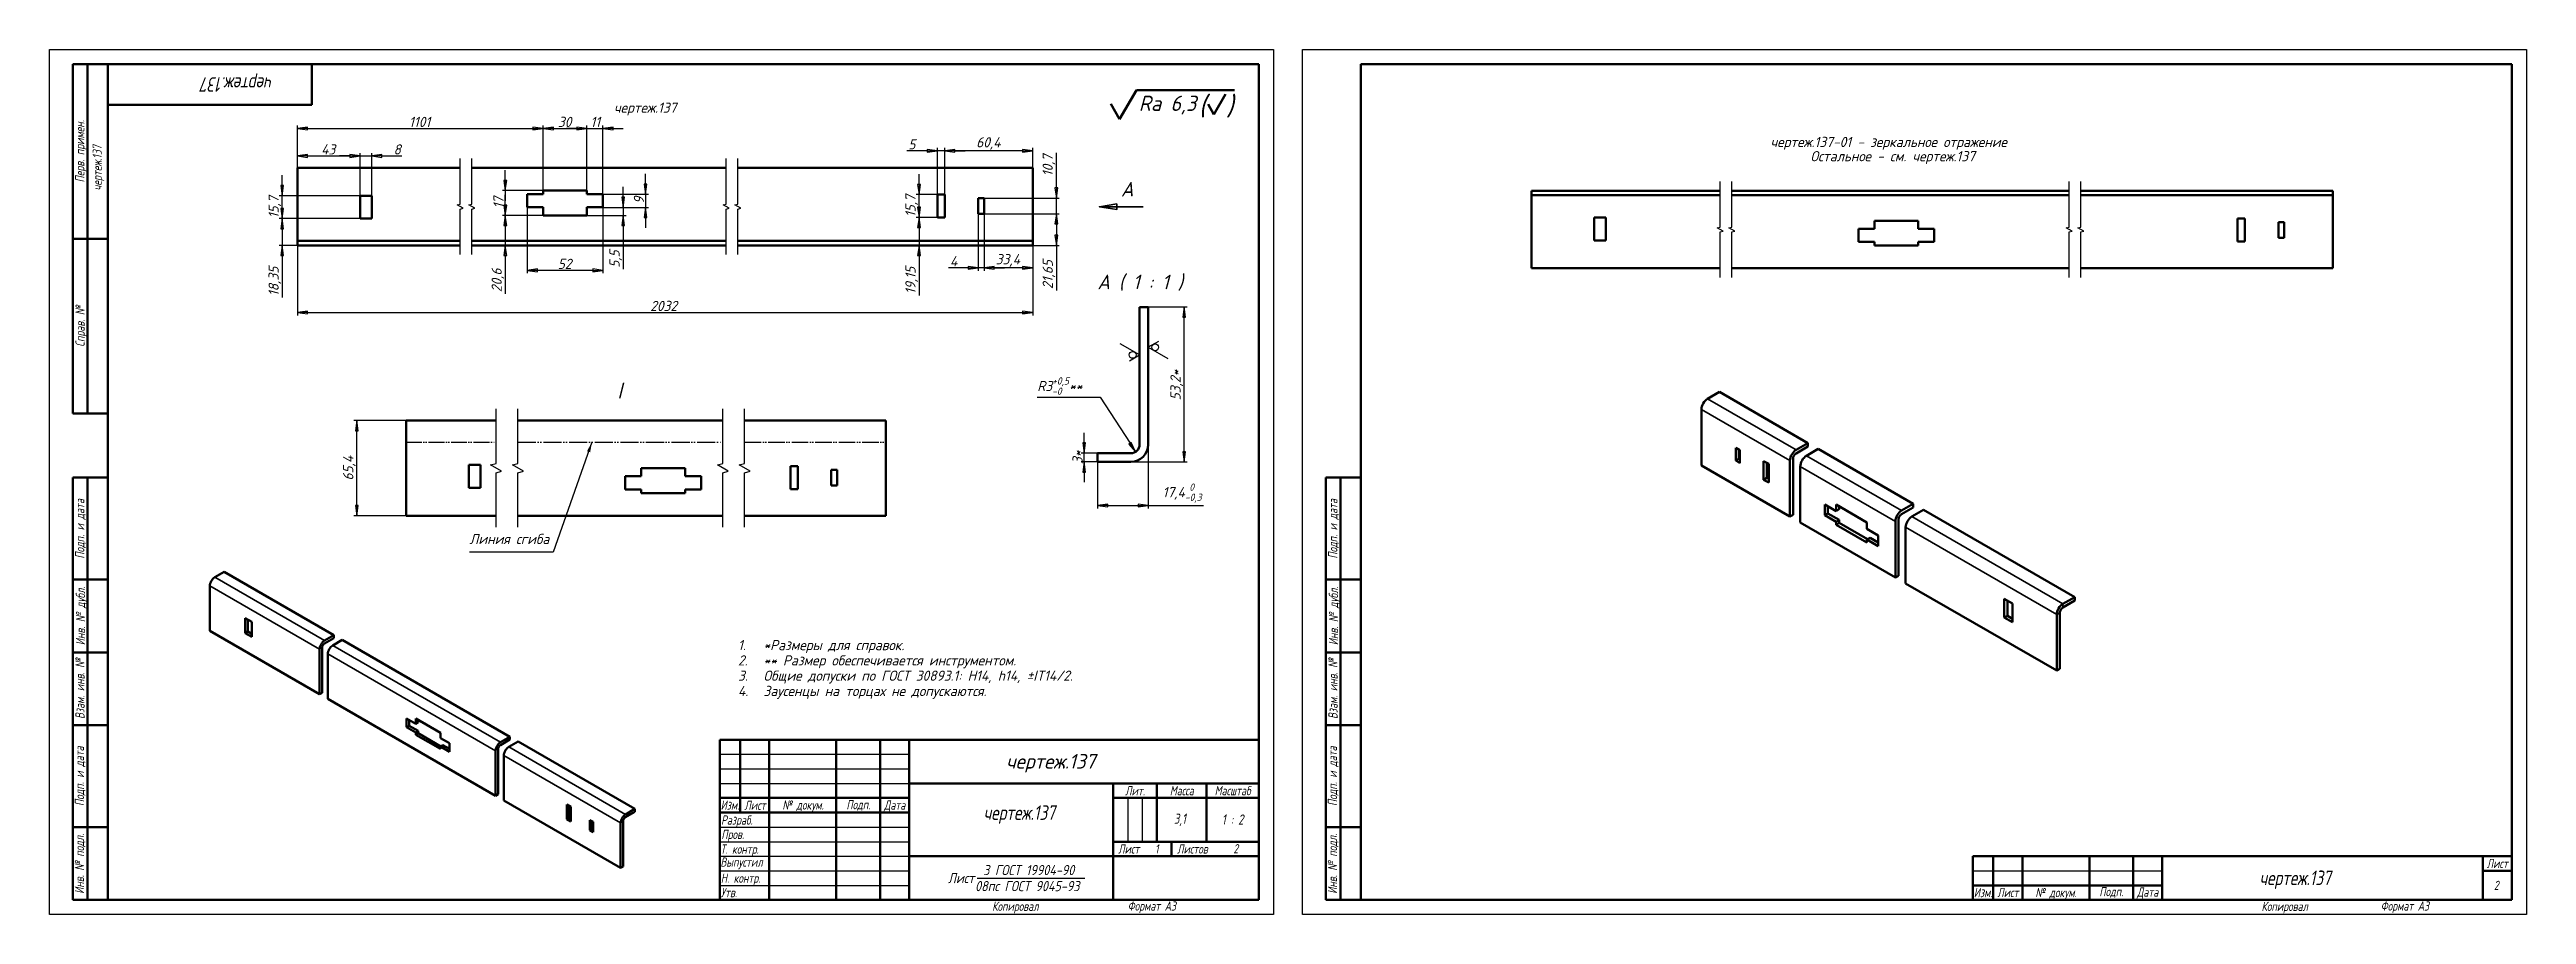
# Model space of a CAD drawing. Header units: millimetres. Extents: x 0 to 1700, y 0 to 594.
import ezdxf
from ezdxf.enums import TextEntityAlignment as Align

# ---------------------------------------------------------------- set-up
doc = ezdxf.new("R2010")
doc.units = ezdxf.units.MM
doc.header["$LTSCALE"] = 2
doc.linetypes.add('LT_04', pattern=[0.7087, 0.4724, -0.0591, 0.1181, -0.0591])
doc.linetypes.add('LT_16', pattern=[0.68, 0.48, -0.06, 0.01, -0.06, 0.01, -0.06])
for name, color, linetype, lineweight in [('Layer_01', 7, 'Continuous', 35), ('Layer_02', 7, 'Continuous', 50), ('Layer_03', 7, 'Continuous', 50), ('Layer_04', 7, 'Continuous', 50), ('Layer_05', 7, 'Continuous', 25), ('Layer_06', 7, 'Continuous', 25), ('Layer_07', 7, 'LT_04', 25), ('Layer_08', 7, 'Continuous', 25), ('Layer_09', 7, 'Continuous', 50)]:
    doc.layers.add(name, color=color, linetype=linetype, lineweight=lineweight)
doc.styles.add('Style_02', font='ariali.ttf', dxfattribs={"width": 0.8})
doc.styles.add('Style_03', font='GOST Common Italic.ttf')
doc.styles.add('Style_05', font='GOST Common Italic.ttf')
doc.styles.add('Style_06', font='GOST Common Italic.ttf', dxfattribs={"width": 0.8})
doc.styles.add('Style_07', font='GOST Common Italic.ttf', dxfattribs={"width": 0.8})
doc.styles.add('Style_08', font='GOST Common Italic.ttf')
doc.styles.add('Style_09', font='AIGDT___.TTF')
doc.styles.add('Style_10', font='GOST Common Italic.ttf')
doc.styles.add('Style_11', font='GOST Common Italic.ttf', dxfattribs={"width": 0.9})
doc.styles.add('Style_12', font='GOST Common Italic.ttf', dxfattribs={"width": 0.8})
doc.styles.add('Style_13', font='GOST Common Italic.ttf')
doc.styles.add('Style_14', font='GOST Common Italic.ttf', dxfattribs={"width": 0.7})
doc.styles.add('Style_15', font='GOST Common Italic.ttf', dxfattribs={"width": 0.7})
doc.dimstyles.new('DimStyle_03', dxfattribs={"dimscale": 2, "dimtxt": 3.5, "dimasz": 3.5, "dimexe": 1, "dimexo": 0, "dimgap": 0.5, "dimtad": 1, "dimrnd": 1e-08, "dimtxsty": 'Style_03', "dimblk": 'Filled-1', "dimcen": 2.5, "dimdle": 15, "dimclrd": 256, "dimclre": 256, "dimclrt": 256, "dimazin": 2, "dimtfac": 0.714286, "dimtdec": 3, "dimtmove": 0, "dimatfit": 3, "dimlwd": -1, "dimlwe": 25})
doc.dimstyles.new('DimStyle_06', dxfattribs={"dimscale": 2, "dimtxt": 3.5, "dimasz": 3.5, "dimexe": 1, "dimexo": 0, "dimgap": 0.5, "dimtad": 1, "dimrnd": 1e-08, "dimtxsty": 'Style_03', "dimblk": 'Filled-1', "dimcen": 2.5, "dimdle": 15, "dimclrd": 256, "dimclre": 256, "dimclrt": 256, "dimazin": 2, "dimtfac": 0.714286, "dimtdec": 3, "dimtmove": 0, "dimatfit": 3, "dimlwd": 25, "dimlwe": 25})

msp = doc.modelspace()

# ---------------------------------------------------------------- texts
at = {"layer": 'Layer_06', "style": 'Style_03'}
for s, p in [('1. ', (472.5, 181.5)), ('*Размеры для справок.', (490, 181.5)), ('2. ', (472.5, 171)), ('** Размер обеспечивается инструментом.', (490, 171)), ('3. ', (472.5, 160.5)), ('4. ', (472.5, 150)), ('Заусенцы на торцах не допускаются.', (490, 150)), ('Общие допуски по ГОСТ 30893.1: H14, h14, ±IT14/2.', (490, 160.5))]:
    msp.add_text(s, height=7, dxfattribs=at).set_placement(p)
at = {"layer": 'Layer_06', "attachment_point": 7}
for s, insert, char_height, style in [('чертеж.137', (387.3813, 548.6669), 7, 'Style_03'), ('чертеж.137-01 - зеркальное отражение', (1181.1651, 525.1207), 7, 'Style_03'), ('Остальное - см. чертеж.137', (1208.5833, 515.3332), 7, 'Style_03'), ('A ( 1 : 1 )', (719.1705, 428.3773), 10, 'Style_05'), ('/', (390.8517, 354.5591), 10, 'Style_09')]:
    msp.add_mtext(s, dxfattribs=dict(at, insert=insert, char_height=char_height, style=style))

# ---------------------------------------------------------------- blocks, each defined once
blk = doc.blocks.new('Block_08')
at = {"layer": 'Layer_09', "lineweight": 50}
for p, q in [((-9.68, -2.6), (-9.1, -3.6)), ((-9.1, -3.6), (-8, -1.7)), ((-8, -1.7), (-1.6, -1.7)), ((-3.32, -2.63), (-2.94, -3.3)), ((-2.94, -3.3), (-2.17, -1.97))]:
    blk.add_line(p, q, dxfattribs=at)
at = {"layer": 'Layer_06', "attachment_point": 7, "style": 'Style_03'}
for s, insert, char_height in [('\\A1;\\fGOST Common|b0|i1;\\H1.0000;Ra 6,3', (-7.85, -3.3), 1), ('\\A1;\\fGOST Common|b0|i1;\\H1.3000;(', (-3.94, -3.5), 1.3), ('\\A1;\\fGOST Common|b0|i1;\\H1.3000;)', (-2.14, -3.5), 1.3)]:
    blk.add_mtext(s, dxfattribs=dict(at, insert=insert, char_height=char_height))
blk = doc.blocks.new('Filled-1')
at = {"color": 0}
for p, q in [((0, 0), (-1, 0.14)), ((-1, 0.14), (-1, -0.14)), ((-1, 0), (0, 0)), ((-1, -0.14), (0, 0))]:
    blk.add_line(p, q, dxfattribs=at)
at = {"color": 0, "flags": 128}
blk.add_lwpolyline([(-1, -0.14), (0, 0), (-1, 0.14), (-1, -0.14)], dxfattribs=at)
at = {"color": 0}
blk.add_solid([(-1, -0.14), (0, 0), (-1, 0.14), (-1, -0.14)], dxfattribs=at)
blk = doc.blocks.new('*D10')
at = {"layer": 'Defpoints', "color": 0, "linetype": 'Continuous'}
for p in [(170.1, 512.7), (213.1, 520.9), (213.1, 493.6)]:
    blk.add_point(p, dxfattribs=at)
at = {"layer": 'Layer_08', "linetype": 'Continuous', "lineweight": 25}
for p, q in [((170.1, 512.7), (170.1, 522.9)), ((177.1, 520.9), (206.1, 520.9)), ((213.1, 493.6), (213.1, 522.9))]:
    blk.add_line(p, q, dxfattribs=at)
at = {"layer": 'Layer_08', "linetype": 'Continuous', "lineweight": 25, "xscale": 7, "yscale": 7, "zscale": 7, "rotation": 180}
blk.add_blockref('Filled-1', (170.1, 520.9), dxfattribs=at)
at = {"layer": 'Layer_08', "linetype": 'Continuous', "lineweight": 25, "xscale": 7, "yscale": 7, "zscale": 7}
blk.add_blockref('Filled-1', (213.1, 520.9), dxfattribs=at)
at = {"layer": 'Layer_08', "linetype": 'Continuous', "lineweight": 25, "insert": (186.4, 528.9), "char_height": 7, "attachment_point": 1, "style": 'Style_03'}
blk.add_mtext('\\A1;43', dxfattribs=at)
blk = doc.blocks.new('*D11')
at = {"layer": 'Defpoints', "color": 0, "linetype": 'Continuous'}
for p in [(221.1, 520.9), (213.1, 493.6), (221.1, 493.6)]:
    blk.add_point(p, dxfattribs=at)
at = {"layer": 'Layer_08', "linetype": 'Continuous', "lineweight": 25}
for p, q in [((206.1, 520.9), (199.1, 520.9)), ((213.1, 493.6), (213.1, 522.9)), ((213.1, 520.9), (221.1, 520.9)), ((221.1, 493.6), (221.1, 522.9)), ((228.1, 520.9), (241.8, 520.9))]:
    blk.add_line(p, q, dxfattribs=at)
at = {"layer": 'Layer_08', "linetype": 'Continuous', "lineweight": 25, "xscale": 7, "yscale": 7, "zscale": 7}
blk.add_blockref('Filled-1', (213.1, 520.9), dxfattribs=at)
at = {"layer": 'Layer_08', "linetype": 'Continuous', "lineweight": 25, "xscale": 7, "yscale": 7, "zscale": 7, "rotation": 180}
blk.add_blockref('Filled-1', (221.1, 520.9), dxfattribs=at)
at = {"layer": 'Layer_08', "linetype": 'Continuous', "lineweight": 25, "insert": (236.1, 528.9), "char_height": 7, "attachment_point": 1, "style": 'Style_03'}
blk.add_mtext('\\A1;8', dxfattribs=at)
blk = doc.blocks.new('*D12')
at = {"layer": 'Defpoints', "color": 0, "linetype": 'Continuous'}
for p in [(159.7, 477.9), (213.1, 477.9), (170.1, 459.5)]:
    blk.add_point(p, dxfattribs=at)
at = {"layer": 'Layer_08', "linetype": 'Continuous', "lineweight": 25}
for p, q in [((213.1, 477.9), (157.7, 477.9)), ((159.7, 484.9), (159.7, 491.9)), ((159.7, 477.9), (159.7, 459.5)), ((170.1, 459.5), (157.7, 459.5)), ((159.7, 452.5), (159.7, 423.6))]:
    blk.add_line(p, q, dxfattribs=at)
at = {"layer": 'Layer_08', "linetype": 'Continuous', "lineweight": 25, "xscale": 7, "yscale": 7, "zscale": 7}
for p, rotation in [((159.7, 477.9), 270), ((159.7, 459.5), 90)]:
    blk.add_blockref('Filled-1', p, dxfattribs=dict(at, rotation=rotation))
at = {"layer": 'Layer_08', "linetype": 'Continuous', "lineweight": 25, "insert": (150.3, 424.6), "char_height": 7, "attachment_point": 1, "rotation": 90, "style": 'Style_03'}
blk.add_mtext('\\A1;18,35', dxfattribs=at)
blk = doc.blocks.new('*D13')
at = {"layer": 'Defpoints', "color": 0, "linetype": 'Continuous'}
for p in [(159.7, 493.6), (213.1, 493.6), (213.1, 477.9)]:
    blk.add_point(p, dxfattribs=at)
at = {"layer": 'Layer_08', "linetype": 'Continuous', "lineweight": 25}
for p, q in [((213.1, 493.6), (157.7, 493.6)), ((159.7, 500.6), (159.7, 507.6)), ((159.7, 477.9), (159.7, 493.6)), ((213.1, 477.9), (157.7, 477.9)), ((159.7, 470.9), (159.7, 463.9))]:
    blk.add_line(p, q, dxfattribs=at)
at = {"layer": 'Layer_08', "linetype": 'Continuous', "lineweight": 25, "xscale": 7, "yscale": 7, "zscale": 7}
for p, rotation in [((159.7, 493.6), 270), ((159.7, 477.9), 90)]:
    blk.add_blockref('Filled-1', p, dxfattribs=dict(at, rotation=rotation))
at = {"layer": 'Layer_08', "linetype": 'Continuous', "lineweight": 25, "insert": (150.3, 478.1), "char_height": 7, "attachment_point": 1, "rotation": 90, "style": 'Style_03'}
blk.add_mtext('\\A1;15,7', dxfattribs=at)
blk = doc.blocks.new('*D14')
at = {"layer": 'Defpoints', "color": 0, "linetype": 'Continuous'}
for p in [(338.8, 539.8), (170.1, 512.7), (338.8, 497.1)]:
    blk.add_point(p, dxfattribs=at)
at = {"layer": 'Layer_08', "linetype": 'Continuous', "lineweight": 25}
for p, q in [((170.1, 512.7), (170.1, 541.8)), ((177.1, 539.8), (331.8, 539.8)), ((338.8, 497.1), (338.8, 541.8))]:
    blk.add_line(p, q, dxfattribs=at)
at = {"layer": 'Layer_08', "linetype": 'Continuous', "lineweight": 25, "xscale": 7, "yscale": 7, "zscale": 7, "rotation": 180}
blk.add_blockref('Filled-1', (170.1, 539.8), dxfattribs=at)
at = {"layer": 'Layer_08', "linetype": 'Continuous', "lineweight": 25, "xscale": 7, "yscale": 7, "zscale": 7}
blk.add_blockref('Filled-1', (338.8, 539.8), dxfattribs=at)
at = {"layer": 'Layer_08', "linetype": 'Continuous', "lineweight": 25, "insert": (246.7, 547.8), "char_height": 7, "attachment_point": 1, "style": 'Style_03'}
blk.add_mtext('\\A1;1101', dxfattribs=at)
blk = doc.blocks.new('*D15')
at = {"layer": 'Defpoints', "color": 0, "linetype": 'Continuous'}
for p in [(368.8, 539.8), (338.8, 497.1), (368.8, 497.1)]:
    blk.add_point(p, dxfattribs=at)
at = {"layer": 'Layer_08', "linetype": 'Continuous', "lineweight": 25}
for p, q in [((338.8, 497.1), (338.8, 541.8)), ((345.8, 539.8), (361.8, 539.8)), ((368.8, 497.1), (368.8, 541.8))]:
    blk.add_line(p, q, dxfattribs=at)
at = {"layer": 'Layer_08', "linetype": 'Continuous', "lineweight": 25, "xscale": 7, "yscale": 7, "zscale": 7, "rotation": 180}
blk.add_blockref('Filled-1', (338.8, 539.8), dxfattribs=at)
at = {"layer": 'Layer_08', "linetype": 'Continuous', "lineweight": 25, "xscale": 7, "yscale": 7, "zscale": 7}
blk.add_blockref('Filled-1', (368.8, 539.8), dxfattribs=at)
at = {"layer": 'Layer_08', "linetype": 'Continuous', "lineweight": 25, "insert": (348.9, 547.8), "char_height": 7, "attachment_point": 1, "style": 'Style_03'}
blk.add_mtext('\\A1;30', dxfattribs=at)
blk = doc.blocks.new('*D16')
at = {"layer": 'Defpoints', "color": 0, "linetype": 'Continuous'}
for p in [(312.8, 480.1), (338.8, 480.1), (328.4, 459.5)]:
    blk.add_point(p, dxfattribs=at)
at = {"layer": 'Layer_08', "linetype": 'Continuous', "lineweight": 25}
for p, q in [((312.8, 487.1), (312.8, 494.1)), ((338.8, 480.1), (310.8, 480.1)), ((312.8, 480.1), (312.8, 459.5)), ((312.8, 452.5), (312.8, 426.3))]:
    blk.add_line(p, q, dxfattribs=at)
at = {"layer": 'Layer_08', "linetype": 'Continuous', "lineweight": 25, "xscale": 7, "yscale": 7, "zscale": 7}
for p, rotation in [((312.8, 480.1), 270), ((312.8, 459.5), 90)]:
    blk.add_blockref('Filled-1', p, dxfattribs=dict(at, rotation=rotation))
at = {"layer": 'Layer_08', "linetype": 'Continuous', "lineweight": 25, "insert": (303.4, 427.3), "char_height": 7, "attachment_point": 1, "rotation": 90, "style": 'Style_03'}
blk.add_mtext('\\A1;20,6', dxfattribs=at)
blk = doc.blocks.new('*D17')
at = {"layer": 'Defpoints', "color": 0, "linetype": 'Continuous'}
for p in [(312.8, 497.1), (338.8, 497.1), (338.8, 480.1)]:
    blk.add_point(p, dxfattribs=at)
at = {"layer": 'Layer_08', "linetype": 'Continuous', "lineweight": 25}
for p, q in [((312.8, 504.1), (312.8, 511.1)), ((338.8, 497.1), (310.8, 497.1)), ((312.8, 497.1), (312.8, 490.1)), ((338.8, 480.1), (310.8, 480.1)), ((312.8, 487.1), (312.8, 490.1)), ((312.8, 480.1), (312.8, 487.1)), ((312.8, 473.1), (312.8, 466.1))]:
    blk.add_line(p, q, dxfattribs=at)
at = {"layer": 'Layer_08', "linetype": 'Continuous', "lineweight": 25, "xscale": 7, "yscale": 7, "zscale": 7}
for p, rotation in [((312.8, 497.1), 270), ((312.8, 480.1), 90)]:
    blk.add_blockref('Filled-1', p, dxfattribs=dict(at, rotation=rotation))
at = {"layer": 'Layer_08', "linetype": 'Continuous', "lineweight": 25, "insert": (304.7, 484.8), "char_height": 7, "attachment_point": 1, "rotation": 90, "style": 'Style_03'}
blk.add_mtext('\\A1;17', dxfattribs=at)
blk = doc.blocks.new('*D18')
at = {"layer": 'Defpoints', "color": 0, "linetype": 'Continuous'}
for p in [(596.8, 478.7), (609.4, 478.7), (604.2, 459.5)]:
    blk.add_point(p, dxfattribs=at)
at = {"layer": 'Layer_08', "linetype": 'Continuous', "lineweight": 25}
for p, q in [((609.4, 478.7), (594.8, 478.7)), ((596.8, 485.7), (596.8, 492.7)), ((596.8, 478.7), (596.8, 459.5)), ((596.8, 452.5), (596.8, 425))]:
    blk.add_line(p, q, dxfattribs=at)
at = {"layer": 'Layer_08', "linetype": 'Continuous', "lineweight": 25, "xscale": 7, "yscale": 7, "zscale": 7}
for p, rotation in [((596.8, 478.7), 270), ((596.8, 459.5), 90)]:
    blk.add_blockref('Filled-1', p, dxfattribs=dict(at, rotation=rotation))
at = {"layer": 'Layer_08', "linetype": 'Continuous', "lineweight": 25, "insert": (587.4, 426), "char_height": 7, "attachment_point": 1, "rotation": 90, "style": 'Style_03'}
blk.add_mtext('\\A1;19,15', dxfattribs=at)
blk = doc.blocks.new('*D19')
at = {"layer": 'Defpoints', "color": 0, "linetype": 'Continuous'}
for p in [(596.8, 494.4), (609.4, 494.4), (609.4, 478.7)]:
    blk.add_point(p, dxfattribs=at)
at = {"layer": 'Layer_08', "linetype": 'Continuous', "lineweight": 25}
for p, q in [((609.4, 494.4), (594.8, 494.4)), ((596.8, 501.4), (596.8, 508.4)), ((596.8, 478.7), (596.8, 494.4)), ((609.4, 478.7), (594.8, 478.7)), ((596.8, 471.7), (596.8, 464.7))]:
    blk.add_line(p, q, dxfattribs=at)
at = {"layer": 'Layer_08', "linetype": 'Continuous', "lineweight": 25, "xscale": 7, "yscale": 7, "zscale": 7}
for p, rotation in [((596.8, 494.4), 270), ((596.8, 478.7), 90)]:
    blk.add_blockref('Filled-1', p, dxfattribs=dict(at, rotation=rotation))
at = {"layer": 'Layer_08', "linetype": 'Continuous', "lineweight": 25, "insert": (587.4, 478.9), "char_height": 7, "attachment_point": 1, "rotation": 90, "style": 'Style_03'}
blk.add_mtext('\\A1;15,7', dxfattribs=at)
blk = doc.blocks.new('*D20')
at = {"layer": 'Defpoints', "color": 0, "linetype": 'Continuous'}
for p in [(614.4, 524.4), (609.4, 494.4), (614.4, 494.4)]:
    blk.add_point(p, dxfattribs=at)
at = {"layer": 'Layer_08', "linetype": 'Continuous', "lineweight": 25}
for p, q in [((602.4, 524.4), (588.4, 524.4)), ((609.4, 494.4), (609.4, 526.4)), ((614.4, 524.4), (609.4, 524.4)), ((614.4, 494.4), (614.4, 526.4)), ((621.4, 524.4), (628.4, 524.4))]:
    blk.add_line(p, q, dxfattribs=at)
at = {"layer": 'Layer_08', "linetype": 'Continuous', "lineweight": 25, "xscale": 7, "yscale": 7, "zscale": 7}
blk.add_blockref('Filled-1', (609.4, 524.4), dxfattribs=at)
at = {"layer": 'Layer_08', "linetype": 'Continuous', "lineweight": 25, "xscale": 7, "yscale": 7, "zscale": 7, "rotation": 180}
blk.add_blockref('Filled-1', (614.4, 524.4), dxfattribs=at)
at = {"layer": 'Layer_08', "linetype": 'Continuous', "lineweight": 25, "insert": (589.4, 532.4), "char_height": 7, "attachment_point": 1, "style": 'Style_03'}
blk.add_mtext('\\A1;5', dxfattribs=at)
blk = doc.blocks.new('*D21')
at = {"layer": 'Defpoints', "color": 0, "linetype": 'Continuous'}
for p in [(637.4, 481.2), (641.4, 481.2), (637.4, 444.1)]:
    blk.add_point(p, dxfattribs=at)
at = {"layer": 'Layer_08', "linetype": 'Continuous', "lineweight": 25}
for p, q in [((637.4, 481.2), (637.4, 442.1)), ((641.4, 481.2), (641.4, 442.1)), ((630.4, 444.1), (617, 444.1)), ((641.4, 444.1), (637.4, 444.1)), ((648.4, 444.1), (655.4, 444.1))]:
    blk.add_line(p, q, dxfattribs=at)
at = {"layer": 'Layer_08', "linetype": 'Continuous', "lineweight": 25, "xscale": 7, "yscale": 7, "zscale": 7}
blk.add_blockref('Filled-1', (637.4, 444.1), dxfattribs=at)
at = {"layer": 'Layer_08', "linetype": 'Continuous', "lineweight": 25, "xscale": 7, "yscale": 7, "zscale": 7, "rotation": 180}
blk.add_blockref('Filled-1', (641.4, 444.1), dxfattribs=at)
at = {"layer": 'Layer_08', "linetype": 'Continuous', "lineweight": 25, "insert": (618, 452.1), "char_height": 7, "attachment_point": 1, "style": 'Style_03'}
blk.add_mtext('\\A1;4', dxfattribs=at)
blk = doc.blocks.new('*D22')
at = {"layer": 'Defpoints', "color": 0, "linetype": 'Continuous'}
for p in [(641.4, 481.2), (691, 481.2), (674.8, 459.5)]:
    blk.add_point(p, dxfattribs=at)
at = {"layer": 'Layer_08', "linetype": 'Continuous', "lineweight": 25}
for p, q in [((641.4, 481.2), (693, 481.2)), ((674.8, 459.5), (693, 459.5)), ((691, 474.2), (691, 466.5)), ((691, 459.5), (691, 428.5))]:
    blk.add_line(p, q, dxfattribs=at)
at = {"layer": 'Layer_08', "linetype": 'Continuous', "lineweight": 25, "xscale": 7, "yscale": 7, "zscale": 7}
for p, rotation in [((691, 481.2), 90), ((691, 459.5), 270)]:
    blk.add_blockref('Filled-1', p, dxfattribs=dict(at, rotation=rotation))
at = {"layer": 'Layer_08', "linetype": 'Continuous', "lineweight": 25, "insert": (681.6, 429.5), "char_height": 7, "attachment_point": 1, "rotation": 90, "style": 'Style_03'}
blk.add_mtext('\\A1;21,65', dxfattribs=at)
blk = doc.blocks.new('*D23')
at = {"layer": 'Defpoints', "color": 0, "linetype": 'Continuous'}
for p in [(641.4, 491.9), (641.4, 481.2), (691, 481.2)]:
    blk.add_point(p, dxfattribs=at)
at = {"layer": 'Layer_08', "linetype": 'Continuous', "lineweight": 25}
for p, q in [((691, 498.9), (691, 523.1)), ((641.4, 491.9), (693, 491.9)), ((641.4, 481.2), (693, 481.2)), ((691, 481.2), (691, 491.9)), ((691, 474.2), (691, 467.2))]:
    blk.add_line(p, q, dxfattribs=at)
at = {"layer": 'Layer_08', "linetype": 'Continuous', "lineweight": 25, "xscale": 7, "yscale": 7, "zscale": 7}
for p, rotation in [((691, 491.9), 270), ((691, 481.2), 90)]:
    blk.add_blockref('Filled-1', p, dxfattribs=dict(at, rotation=rotation))
at = {"layer": 'Layer_08', "linetype": 'Continuous', "lineweight": 25, "insert": (681.6, 506.9), "char_height": 7, "attachment_point": 1, "rotation": 90, "style": 'Style_03'}
blk.add_mtext('\\A1;10,7', dxfattribs=at)
blk = doc.blocks.new('*D24')
at = {"layer": 'Defpoints', "color": 0, "linetype": 'Continuous'}
for p in [(641.4, 481.2), (674.8, 465.5), (641.4, 444.1)]:
    blk.add_point(p, dxfattribs=at)
at = {"layer": 'Layer_08', "linetype": 'Continuous', "lineweight": 25}
for p, q in [((641.4, 481.2), (641.4, 442.1)), ((674.8, 465.5), (674.8, 442.1)), ((667.8, 444.1), (648.4, 444.1))]:
    blk.add_line(p, q, dxfattribs=at)
at = {"layer": 'Layer_08', "linetype": 'Continuous', "lineweight": 25, "xscale": 7, "yscale": 7, "zscale": 7, "rotation": 180}
blk.add_blockref('Filled-1', (641.4, 444.1), dxfattribs=at)
at = {"layer": 'Layer_08', "linetype": 'Continuous', "lineweight": 25, "xscale": 7, "yscale": 7, "zscale": 7}
blk.add_blockref('Filled-1', (674.8, 444.1), dxfattribs=at)
at = {"layer": 'Layer_08', "linetype": 'Continuous', "lineweight": 25, "insert": (649.4, 453.5), "char_height": 7, "attachment_point": 1, "style": 'Style_03'}
blk.add_mtext('\\A1;33,4', dxfattribs=at)
blk = doc.blocks.new('*D25')
at = {"layer": 'Defpoints', "color": 0, "linetype": 'Continuous'}
for p in [(614.4, 524.4), (674.8, 512.7), (614.4, 494.4)]:
    blk.add_point(p, dxfattribs=at)
at = {"layer": 'Layer_08', "linetype": 'Continuous', "lineweight": 25}
for p, q in [((614.4, 494.4), (614.4, 526.4)), ((667.8, 524.4), (621.4, 524.4)), ((674.8, 512.7), (674.8, 526.4))]:
    blk.add_line(p, q, dxfattribs=at)
at = {"layer": 'Layer_08', "linetype": 'Continuous', "lineweight": 25, "xscale": 7, "yscale": 7, "zscale": 7, "rotation": 180}
blk.add_blockref('Filled-1', (614.4, 524.4), dxfattribs=at)
at = {"layer": 'Layer_08', "linetype": 'Continuous', "lineweight": 25, "xscale": 7, "yscale": 7, "zscale": 7}
blk.add_blockref('Filled-1', (674.8, 524.4), dxfattribs=at)
at = {"layer": 'Layer_08', "linetype": 'Continuous', "lineweight": 25, "insert": (636, 533.8), "char_height": 7, "attachment_point": 1, "style": 'Style_03'}
blk.add_mtext('\\A1;60,4', dxfattribs=at)
blk = doc.blocks.new('*D26')
at = {"layer": 'Defpoints', "color": 0, "linetype": 'Continuous'}
for p in [(170.1, 465.5), (674.8, 465.5), (674.8, 413.4)]:
    blk.add_point(p, dxfattribs=at)
at = {"layer": 'Layer_08', "linetype": 'Continuous', "lineweight": 25}
for p, q in [((170.1, 465.5), (170.1, 411.4)), ((674.8, 465.5), (674.8, 411.4)), ((177.1, 413.4), (667.8, 413.4))]:
    blk.add_line(p, q, dxfattribs=at)
at = {"layer": 'Layer_08', "linetype": 'Continuous', "lineweight": 25, "xscale": 7, "yscale": 7, "zscale": 7, "rotation": 180}
blk.add_blockref('Filled-1', (170.1, 413.4), dxfattribs=at)
at = {"layer": 'Layer_08', "linetype": 'Continuous', "lineweight": 25, "xscale": 7, "yscale": 7, "zscale": 7}
blk.add_blockref('Filled-1', (674.8, 413.4), dxfattribs=at)
at = {"layer": 'Layer_08', "linetype": 'Continuous', "lineweight": 25, "insert": (412.3, 421.4), "char_height": 7, "attachment_point": 1, "style": 'Style_03'}
blk.add_mtext('\\A1;2032', dxfattribs=at)
blk = doc.blocks.new('2dTransSection0')
at = {"layer": 'Layer_01', "linetype": 'Continuous'}
for p, q in [((366.26, 244.01), (360.26, 243.01)), ((366.26, 243.01), (360.26, 243.01)), ((360.26, 243.01), (366.26, 242.01)), ((366.26, 242.01), (366.26, 244.01)), ((375.26, 243.01), (366.26, 243.01))]:
    blk.add_line(p, q, dxfattribs=at)
at = {"layer": 'Layer_01', "linetype": 'Continuous', "flags": 128}
blk.add_lwpolyline([(366.26, 244.01), (360.26, 243.01), (366.26, 242.01), (366.26, 244.01)], dxfattribs=at)
at = {"layer": 'Layer_01'}
blk.add_solid([(366.26, 244.01), (360.26, 243.01), (366.26, 242.01), (366.26, 244.01)], dxfattribs=at)
at = {"layer": 'Layer_01', "insert": (367.67, 246.51), "char_height": 5, "attachment_point": 7, "style": 'Style_05'}
blk.add_mtext('A', dxfattribs=at)
blk = doc.blocks.new('*D28')
at = {"layer": 'Defpoints', "color": 0, "linetype": 'Continuous'}
for p in [(754.1, 417.2), (778.7, 417.2), (742.1, 310.8)]:
    blk.add_point(p, dxfattribs=at)
at = {"layer": 'Layer_08', "linetype": 'Continuous', "lineweight": 25}
for p, q in [((754.1, 417.2), (780.7, 417.2)), ((778.7, 317.8), (778.7, 410.2)), ((742.1, 310.8), (780.7, 310.8))]:
    blk.add_line(p, q, dxfattribs=at)
at = {"layer": 'Layer_08', "linetype": 'Continuous', "lineweight": 25, "xscale": 7, "yscale": 7, "zscale": 7}
for p, rotation in [((778.7, 417.2), 90), ((778.7, 310.8), 270)]:
    blk.add_blockref('Filled-1', p, dxfattribs=dict(at, rotation=rotation))
at = {"layer": 'Layer_08', "linetype": 'Continuous', "lineweight": 25, "insert": (769.3, 353.1), "char_height": 7, "attachment_point": 1, "rotation": 90, "style": 'Style_03'}
blk.add_mtext('\\A1;\\fGOST Common|b0|i1;53,2*', dxfattribs=at)
blk = doc.blocks.new('*D29')
at = {"layer": 'Defpoints', "color": 0, "linetype": 'Continuous'}
for p in [(719.3, 310.8), (754.1, 322.8), (719.3, 280.9)]:
    blk.add_point(p, dxfattribs=at)
at = {"layer": 'Layer_08', "linetype": 'Continuous', "lineweight": 25}
for p, q in [((719.3, 310.8), (719.3, 278.9)), ((754.1, 322.8), (754.1, 278.9)), ((726.3, 280.9), (747.1, 280.9)), ((754.1, 280.9), (792, 280.9))]:
    blk.add_line(p, q, dxfattribs=at)
at = {"layer": 'Layer_08', "linetype": 'Continuous', "lineweight": 25, "xscale": 7, "yscale": 7, "zscale": 7, "rotation": 180}
blk.add_blockref('Filled-1', (719.3, 280.9), dxfattribs=at)
at = {"layer": 'Layer_08', "linetype": 'Continuous', "lineweight": 25, "xscale": 7, "yscale": 7, "zscale": 7}
blk.add_blockref('Filled-1', (754.1, 280.9), dxfattribs=at)
at = {"layer": 'Layer_08', "linetype": 'Continuous', "lineweight": 25, "insert": (763.9, 296), "char_height": 7, "attachment_point": 1, "style": 'Style_03'}
blk.add_mtext('\\A1;17,4{\\H5;\\S 0^ -0,3;}', dxfattribs=at)
blk = doc.blocks.new('*D30')
at = {"layer": 'Defpoints', "color": 0, "linetype": 'Continuous'}
for p in [(710.1, 316.8), (719.3, 316.8), (719.3, 310.8)]:
    blk.add_point(p, dxfattribs=at)
at = {"layer": 'Layer_08', "linetype": 'Continuous', "lineweight": 25}
for p, q in [((710.1, 323.8), (710.1, 330.8)), ((719.3, 316.8), (708.1, 316.8)), ((719.3, 310.8), (708.1, 310.8)), ((710.1, 310.8), (710.1, 316.8)), ((710.1, 303.8), (710.1, 296.8))]:
    blk.add_line(p, q, dxfattribs=at)
at = {"layer": 'Layer_08', "linetype": 'Continuous', "lineweight": 25, "xscale": 7, "yscale": 7, "zscale": 7}
for p, rotation in [((710.1, 316.8), 270), ((710.1, 310.8), 90)]:
    blk.add_blockref('Filled-1', p, dxfattribs=dict(at, rotation=rotation))
at = {"layer": 'Layer_08', "linetype": 'Continuous', "lineweight": 25, "insert": (702.1, 309.3), "char_height": 7, "attachment_point": 1, "rotation": 90, "style": 'Style_03'}
blk.add_mtext('\\A1;\\fGOST Common|b0|i1;3*', dxfattribs=at)
blk = doc.blocks.new('*D31')
at = {"layer": 'Defpoints', "color": 0, "linetype": 'Continuous'}
for p in [(742.1, 322.8), (745.4, 317.7)]:
    blk.add_point(p, dxfattribs=at)
at = {"layer": 'Layer_08', "linetype": 'Continuous', "lineweight": 25}
for p, q in [((677.9, 355.3), (721, 355.3)), ((721, 355.3), (741.6, 323.6))]:
    blk.add_line(p, q, dxfattribs=at)
at = {"layer": 'Layer_08', "linetype": 'Continuous', "lineweight": 25, "xscale": 7, "yscale": 7, "zscale": 7, "rotation": 302.9896316187911}
blk.add_blockref('Filled-1', (745.4, 317.7), dxfattribs=at)
at = {"layer": 'Layer_08', "linetype": 'Continuous', "lineweight": 25, "insert": (677.9, 368.9), "char_height": 7, "attachment_point": 1, "style": 'Style_03'}
blk.add_mtext('\\A1;\\fGOST Common|b0|i1;R3{\\H5;\\S+0,5^ -0;}**', dxfattribs=at)
blk = doc.blocks.new('Block_09')
at = {"layer": 'Layer_09', "lineweight": 30}
for p, q in [((-0.58, 1), (0, 0)), ((0, 0), (1.1, 1.9))]:
    blk.add_line(p, q, dxfattribs=at)
blk.add_circle((0, 0.67), 0.333, dxfattribs=at)
blk = doc.blocks.new('Block_10')
at = {"layer": 'Layer_09', "lineweight": 30}
for p, q in [((-0.58, 1), (0, 0)), ((0, 0), (1.1, 1.9))]:
    blk.add_line(p, q, dxfattribs=at)
blk.add_circle((0, 0.67), 0.333, dxfattribs=at)
blk = doc.blocks.new('*D32')
at = {"layer": 'Defpoints', "color": 0, "linetype": 'Continuous'}
for p in [(210.9, 339.2), (244.7, 339.2), (244.7, 273.8)]:
    blk.add_point(p, dxfattribs=at)
at = {"layer": 'Layer_08', "linetype": 'Continuous', "lineweight": 25}
for p, q in [((244.7, 339.2), (208.9, 339.2)), ((210.9, 280.8), (210.9, 332.2)), ((244.7, 273.8), (208.9, 273.8))]:
    blk.add_line(p, q, dxfattribs=at)
at = {"layer": 'Layer_08', "linetype": 'Continuous', "lineweight": 25, "xscale": 7, "yscale": 7, "zscale": 7}
for p, rotation in [((210.9, 339.2), 90), ((210.9, 273.8), 270)]:
    blk.add_blockref('Filled-1', p, dxfattribs=dict(at, rotation=rotation))
at = {"layer": 'Layer_08', "linetype": 'Continuous', "lineweight": 25, "insert": (201.5, 298), "char_height": 7, "attachment_point": 1, "rotation": 90, "style": 'Style_03'}
blk.add_mtext('\\A1;65,4', dxfattribs=at)
blk = doc.blocks.new('Block_11')
at = {"layer": 'Layer_09', "lineweight": 30}
blk.add_line((0, 0), (-8.2, 0), dxfattribs=at)
at = {"layer": 'Layer_06', "style": 'Style_08'}
blk.add_text('Линия сгиба', height=1, dxfattribs=at).set_placement((-8.2, 0.5), align=Align.BOTTOM_LEFT)
blk = doc.blocks.new('Block_04')
at = {"layer": 'Layer_09'}
for p, q in [((-12, 0), (-12, 145)), ((-12, 145), (0, 145)), ((-7, 145), (-7, 0)), ((-12, 110), (-7, 110)), ((-7, 110), (0, 110)), ((-12, 85), (-7, 85)), ((-7, 85), (0, 85)), ((-12, 60), (-7, 60)), ((-7, 60), (0, 60)), ((-12, 25), (-7, 25)), ((-7, 25), (0, 25)), ((0, 0), (-12, 0))]:
    blk.add_line(p, q, dxfattribs=at)
at = {"layer": 'Layer_06', "char_height": 3.17, "attachment_point": 5, "rotation": 90, "style": 'Style_02'}
for s, insert, width in [('\\fGOST Common|b0|i1;\\H3.1700;Подп. и дата', (-9.37, 127.41), 34.7679), ('\\fGOST Common|b0|i1;\\H3.1700;Инв. № дубл.', (-8.95, 97.55), 24.8438), ('\\fGOST Common|b0|i1;\\H3.1700;Взам. инв. №', (-9.58, 72.53), 24.8669), ('\\fGOST Common|b0|i1;\\H3.1700;Подп. и дата', (-9.5, 42.47), 35.1486), ('\\fGOST Common|b0|i1;\\H3.1700;Инв. № подл.', (-9.5, 12.41), 24.9618)]:
    blk.add_mtext(s, dxfattribs=dict(at, insert=insert, width=width))
at = {"layer": 'Layer_06', "style": 'Style_06', "width": 0.8}
for tag, p in [('Подп._и_дата_2_001', (-3.53, 127.51)), ('Инв._номер_дубликата_001', (-3.41, 97.47)), ('Взамен_инв._номера_001', (-3.46, 72.53)), ('Подп._и_дата_1_001', (-3.42, 42.35)), ('ИНВЕНТАРНЫЙ_НОМЕР_001', (-3.33, 12.68))]:
    blk.add_attdef(tag, text='', height=3.17, rotation=90, dxfattribs=at).set_placement(p, align=Align.MIDDLE_CENTER)
blk = doc.blocks.new('Block_05')
at = {"layer": 'Layer_09'}
for p, q in [((-12, 0), (-12, 120)), ((-12, 120), (0, 120)), ((-7, 0), (-7, 120)), ((-12, 60), (0, 60)), ((0, 0), (-12, 0))]:
    blk.add_line(p, q, dxfattribs=at)
at = {"layer": 'Layer_06', "char_height": 3.17, "attachment_point": 5, "rotation": 90, "style": 'Style_02'}
for s, insert, width in [('\\fGOST Common|b0|i1;\\H3.1700;Перв. примен.', (-9.19, 90.05), 60.0143), ('\\fGOST Common|b0|i1;\\H3.1700;Справ. №', (-9.1, 30), 59.9357)]:
    blk.add_mtext(s, dxfattribs=dict(at, insert=insert, width=width))
at = {"layer": 'Layer_06', "style": 'Style_06', "width": 0.8}
for tag, p in [('Первичная_применяемость_002', (-2.07, 67.52)), ('Первичная_применяемость_001', (-2.07, 67.52)), ('Справочный_номер_001', (-3.55, 30.02))]:
    blk.add_attdef(tag, text='', height=3.17, rotation=90, dxfattribs=at).set_placement(p, align=Align.MIDDLE_CENTER)
blk = doc.blocks.new('Block_06')
at = {"layer": 'Layer_09'}
for p, q in [((0, 0), (70, 0)), ((70, 0), (70, -14)), ((70, -14), (0, -14))]:
    blk.add_line(p, q, dxfattribs=at)
at = {"layer": 'Layer_06', "style": 'Style_07', "width": 0.8}
for tag in ['ОБОЗНАЧЕНИЕ_002', 'ОБОЗНАЧЕНИЕ_001']:
    blk.add_attdef(tag, text='', height=5, rotation=180, dxfattribs=at).set_placement((71.4, -4.53), align=Align.MIDDLE_CENTER)
blk = doc.blocks.new('Block_35')
at = {"layer": 'Layer_03'}
for p, q in [((0, 55), (185, 55)), ((0, 0), (0, 55)), ((0, 0), (0, 55)), ((7, 55), (7, 30)), ((17, 55), (17, 0)), ((40, 55), (40, 0)), ((55, 55), (55, 0)), ((65, 55), (65, 0)), ((185, 0), (185, 55)), ((0, 35), (65, 35)), ((65, 40), (185, 40)), ((135, 40), (135, 0)), ((135, 35), (185, 35)), ((150, 40), (150, 20)), ((167, 40), (167, 20)), ((0, 30), (65, 30)), ((135, 20), (185, 20)), ((155, 20), (155, 15)), ((65, 15), (185, 15)), ((185, 0), (0, 0))]:
    blk.add_line(p, q, dxfattribs=at)
at = {"layer": 'Layer_03', "linetype": 'Continuous', "lineweight": 25}
for p, q in [((0, 50), (65, 50)), ((0, 45), (65, 45)), ((0, 40), (65, 40)), ((140, 35), (140, 20)), ((145, 35), (145, 20)), ((0, 25), (65, 25)), ((0, 20), (65, 20)), ((0, 15), (65, 15)), ((0, 10), (65, 10)), ((0, 5), (65, 5))]:
    blk.add_line(p, q, dxfattribs=at)
at = {"layer": 'Layer_03', "lineweight": 30}
blk.add_line((88.31, 7.5), (125.29, 7.5), dxfattribs=at)
at = {"layer": 'Layer_03', "char_height": 3.17, "style": 'Style_02'}
for s, insert, width, attachment_point in [('\\fGOST Common|b0|i1;\\H3.1700;Изм.', (3.5, 32.56), 6.9635, 5), ('\\fGOST Common|b0|i1;\\H3.1700;Лист', (12.1, 32.5), 10.0029, 5), ('\\A0;\\fGOST Common|b0|i1;\\H3.1700;№ докум.', (28.58, 32.16), 22.9069, 5), ('\\fGOST Common|b0|i1;\\H3.1700;Подп.', (47.56, 32.45), 14.879, 5), ('\\fGOST Common|b0|i1;\\H3.1700;Дата', (60.02, 32.24), 9.9614, 5), ('\\fGOST Common|b0|i1;\\H3.1700;Лит.', (142.52, 37.49), 14.9766, 5), ('\\fGOST Common|b0|i1;\\H3.1700;Масса', (158.55, 37.51), 16.9878, 5), ('\\fGOST Common|b0|i1;\\H3.1700;Масштаб', (176.02, 37.53), 17.8316, 5), ('\\fGOST Common|b0|i1;\\H3.1700;Разраб.', (0.47, 27), 16.9971, 4), ('\\fGOST Common|b0|i1;\\H3.1700;Пров.', (0.56, 22.08), 17.0192, 4), ('\\A0;\\fGOST Common|b0|i1;\\H3.1700;Т. контр.', (0.23, 17.01), 16.9554, 4), ('\\fGOST Common|b0|i1;\\H3.1700;Лист', (140.37, 17.5), 10.5071, 5), ('\\fGOST Common|b0|i1;\\H3.1700;Листов', (162.21, 17.5), 14.3668, 5), ('\\fGOST Common|b0|i1;\\H3.1700;Н. контр.', (0.36, 7.05), 16.9999, 4), ('\\fGOST Common|b0|i1;\\H3.1700;Утв.', (0.34, 2.52), 17.0083, 4), ('\\fGOST Common|b0|i1;\\H3.1700;Копировал', (93.48, -0.59), 19.7871, 1)]:
    blk.add_mtext(s, dxfattribs=dict(at, insert=insert, width=width, attachment_point=attachment_point))
at = {"layer": 'Layer_03'}
for tag, height, style, width, p in [('Изм1_001', 2.89, 'Style_15', 0.7, (3.51, 52.52)), ('Лист1_001', 2.89, 'Style_15', 0.7, (12.03, 52.52)), ('Докум1_001', 2.89, 'Style_15', 0.7, (28.54, 52.48)), ('Изм3_001', 2.89, 'Style_15', 0.7, (3.5, 42.5)), ('Изм2_001', 2.89, 'Style_15', 0.7, (3.5, 47.52)), ('Лист3_001', 2.89, 'Style_15', 0.7, (12.01, 42.51)), ('Лист2_001', 2.89, 'Style_15', 0.7, (12.01, 47.5)), ('Докум3_001', 2.89, 'Style_15', 0.7, (28.51, 42.48)), ('Докум2_001', 2.89, 'Style_15', 0.7, (28.53, 47.5)), ('Изм4_001', 2.89, 'Style_15', 0.7, (3.51, 37.5)), ('Лист4_001', 2.89, 'Style_15', 0.7, (12, 37.53)), ('Докум4_001', 2.89, 'Style_15', 0.7, (28.51, 37.52)), ('НАИМЕНОВАНИЕ_001', 5, 'Style_07', 0.8, (100.03, 29.98)), ('Литера_001', 3.5, 'Style_12', 0.8, (137.52, 27.25)), ('Литера2_001', 3.5, 'Style_12', 0.8, (142.51, 27.22)), ('Литера3_001', 3.5, 'Style_12', 0.8, (147.52, 27.21)), ('Масса_001', 3.5, 'Style_12', 0.8, (158.47, 27.53)), ('Масштаб_001', 3.5, 'Style_12', 0.8, (174.92, 25.86)), ('Тип_документа_001', 3.17, 'Style_06', 0.8, (100.08, 17.56)), ('Номер_листа_001', 3.17, 'Style_06', 0.8, (150.6, 17.54)), ('Листов_001', 3.17, 'Style_06', 0.8, (177.46, 17.58))]:
    blk.add_attdef(tag, text='', height=height, dxfattribs=dict(at, style=style, width=width)).set_placement(p, align=Align.MIDDLE_CENTER)
for tag, height, style, width, p in [('Подп1_001', 2.89, 'Style_15', 0.7, (40.01, 52.51)), ('Дата1_001', 2, 'Style_14', 0.7, (55.01, 52.51)), ('Подп2_001', 2.89, 'Style_15', 0.7, (40.01, 47.5)), ('Подп3_001', 2.89, 'Style_15', 0.7, (40.01, 42.51)), ('Дата2_001', 2, 'Style_14', 0.7, (55.01, 47.49)), ('Дата3_001', 2, 'Style_14', 0.7, (55.02, 42.52)), ('Подп4_001', 2.89, 'Style_15', 0.7, (40.01, 37.51)), ('Дата4_001', 2, 'Style_14', 0.7, (55.02, 37.51)), ('АВТОР_001', 3.17, 'Style_06', 0.8, (15.59, 26.85)), ('Разработал_Подп._001', 2.89, 'Style_15', 0.7, (40.05, 27.51)), ('ДАТА_СОЗДАНИЯ_001', 2, 'Style_14', 0.7, (55.01, 27.51)), ('ПРОВЕРИЛ_001', 3.17, 'Style_06', 0.8, (17.41, 22.53)), ('ТЕХНОЛОГ_001', 3.17, 'Style_06', 0.8, (17.33, 17.54)), ('Проверил_Подп._001', 2.89, 'Style_15', 0.7, (40.05, 22.52)), ('Технолог_Подп._001', 2.89, 'Style_15', 0.7, (40.05, 17.51)), ('ДАТА_ПРОВЕРКИ_001', 2, 'Style_14', 0.7, (55.02, 22.51)), ('Технолог_Дата_001', 2, 'Style_14', 0.7, (55.01, 17.5)), ('Должность_руководителя_001', 3.17, 'Style_06', 0.8, (0.52, 12.51)), ('НОРМОКОНТРОЛЬ_001', 3.17, 'Style_06', 0.8, (17.37, 7.48)), ('НАЧ._ОТДЕЛА_001', 3.17, 'Style_06', 0.8, (17.46, 12.45)), ('Руководитель_Подп._001', 2.89, 'Style_15', 0.7, (40.01, 12.5)), ('Нормоконтроль_Подп._001', 2.89, 'Style_15', 0.7, (40.05, 7.52)), ('ДАТА_НОРМОКОНТРОЛЯ_001', 2, 'Style_14', 0.7, (55.02, 7.51)), ('Руководитель_Дата_001', 2, 'Style_14', 0.7, (55.01, 12.51)), ('УТВЕРДИЛ_001', 3.17, 'Style_06', 0.8, (17.4, 2.51)), ('Утвердил_Подп._001', 2.89, 'Style_15', 0.7, (40.05, 2.51)), ('ДАТА_УТВЕРЖДЕНИЯ_001', 2, 'Style_14', 0.7, (55.01, 2.5))]:
    blk.add_attdef(tag, text='', height=height, dxfattribs=dict(at, style=style, width=width)).set_placement(p, align=Align.MIDDLE_LEFT)
for tag, height, style, p in [('ОБОЗНАЧЕНИЕ_001', 5, 'Style_10', (103.57, 45.12)), ('ОРГАНИЗАЦИЯ_001', 3.5, 'Style_13', (148.22, 5.85))]:
    blk.add_attdef(tag, text='', height=height, dxfattribs=dict(at, style=style)).set_placement(p, align=Align.MIDDLE_CENTER)
at = {"layer": 'Layer_03', "style": 'Style_11', "width": 0.9}
blk.add_attdef('Материал_Класс_001', text='', height=3.5, dxfattribs=at).set_placement((88.21, 7.5), align=Align.MIDDLE_RIGHT)
blk.add_attdef('Материал_Наим._001', text='', height=3.5, dxfattribs=at).set_placement((96.54, 7.5), align=Align.BOTTOM_CENTER)
blk.add_attdef('Материал_ГОСТ_001', text='', height=3.5, dxfattribs=at).set_placement((106.8, 6.5), align=Align.TOP_CENTER)
blk = doc.blocks.new('Block_36')
at = {"layer": 'Layer_04', "lineweight": 25}
for p, q in [((0, 0), (0, 297)), ((0, 297), (420, 297)), ((420, 297), (420, 0)), ((420, 0), (0, 0))]:
    blk.add_line(p, q, dxfattribs=at)
at = {"layer": 'Layer_04'}
for p, q in [((415, 292), (20, 292)), ((20, 292), (20, 5)), ((415, 5), (415, 292)), ((20, 5), (415, 5))]:
    blk.add_line(p, q, dxfattribs=at)
at = {"layer": 'Layer_04', "insert": (370, 4.5), "char_height": 3.17, "attachment_point": 1, "style": 'Style_02'}
blk.add_mtext('\\A1;\\fGOST Common|b0|i1;\\H3.1700;Формат A3', dxfattribs=at)
blk = doc.blocks.new('*D35')
at = {"layer": 'Defpoints', "color": 0, "linetype": 'Continuous'}
for p in [(379.8, 539.8), (368.8, 494.6), (379.8, 494.6)]:
    blk.add_point(p, dxfattribs=at)
at = {"layer": 'Layer_08', "linetype": 'Continuous', "lineweight": 25}
for p, q in [((361.8, 539.8), (354.8, 539.8)), ((368.8, 494.6), (368.8, 541.8)), ((368.8, 539.8), (379.8, 539.8)), ((379.8, 494.6), (379.8, 541.8)), ((386.8, 539.8), (393.8, 539.8))]:
    blk.add_line(p, q, dxfattribs=at)
at = {"layer": 'Layer_08', "linetype": 'Continuous', "lineweight": 25, "xscale": 7, "yscale": 7, "zscale": 7}
blk.add_blockref('Filled-1', (368.8, 539.8), dxfattribs=at)
at = {"layer": 'Layer_08', "linetype": 'Continuous', "lineweight": 25, "xscale": 7, "yscale": 7, "zscale": 7, "rotation": 180}
blk.add_blockref('Filled-1', (379.8, 539.8), dxfattribs=at)
at = {"layer": 'Layer_08', "linetype": 'Continuous', "lineweight": 25, "insert": (371.2, 547.8), "char_height": 7, "attachment_point": 1, "style": 'Style_03'}
blk.add_mtext('\\A1;11', dxfattribs=at)
blk = doc.blocks.new('*D36')
at = {"layer": 'Defpoints', "color": 0, "linetype": 'Continuous'}
for p in [(327.8, 485.6), (379.8, 485.6), (327.8, 442.3)]:
    blk.add_point(p, dxfattribs=at)
at = {"layer": 'Layer_08', "linetype": 'Continuous', "lineweight": 25}
for p, q in [((327.8, 485.6), (327.8, 440.3)), ((379.8, 485.6), (379.8, 440.3)), ((372.8, 442.3), (334.8, 442.3))]:
    blk.add_line(p, q, dxfattribs=at)
at = {"layer": 'Layer_08', "linetype": 'Continuous', "lineweight": 25, "xscale": 7, "yscale": 7, "zscale": 7, "rotation": 180}
blk.add_blockref('Filled-1', (327.8, 442.3), dxfattribs=at)
at = {"layer": 'Layer_08', "linetype": 'Continuous', "lineweight": 25, "xscale": 7, "yscale": 7, "zscale": 7}
blk.add_blockref('Filled-1', (379.8, 442.3), dxfattribs=at)
at = {"layer": 'Layer_08', "linetype": 'Continuous', "lineweight": 25, "insert": (348.8, 450.3), "char_height": 7, "attachment_point": 1, "style": 'Style_03'}
blk.add_mtext('\\A1;52', dxfattribs=at)
blk = doc.blocks.new('*D37')
at = {"layer": 'Defpoints', "color": 0, "linetype": 'Continuous'}
for p in [(379.8, 494.6), (379.8, 485.6), (409, 485.6)]:
    blk.add_point(p, dxfattribs=at)
at = {"layer": 'Layer_08', "linetype": 'Continuous', "lineweight": 25}
for p, q in [((379.8, 494.6), (411, 494.6)), ((409, 501.6), (409, 508.6)), ((409, 494.6), (409, 485.6)), ((379.8, 485.6), (411, 485.6)), ((409, 478.6), (409, 471.6))]:
    blk.add_line(p, q, dxfattribs=at)
at = {"layer": 'Layer_08', "linetype": 'Continuous', "lineweight": 25, "xscale": 7, "yscale": 7, "zscale": 7}
for p, rotation in [((409, 494.6), 270), ((409, 485.6), 90)]:
    blk.add_blockref('Filled-1', p, dxfattribs=dict(at, rotation=rotation))
at = {"layer": 'Layer_08', "linetype": 'Continuous', "lineweight": 25, "insert": (401, 488), "char_height": 7, "attachment_point": 1, "rotation": 90, "style": 'Style_03'}
blk.add_mtext('\\A1;9', dxfattribs=at)
blk = doc.blocks.new('*D38')
at = {"layer": 'Defpoints', "color": 0, "linetype": 'Continuous'}
for p in [(368.8, 480.1), (379.8, 485.6), (393.7, 485.6)]:
    blk.add_point(p, dxfattribs=at)
at = {"layer": 'Layer_08', "linetype": 'Continuous', "lineweight": 25}
for p, q in [((393.7, 492.6), (393.7, 499.6)), ((368.8, 480.1), (395.7, 480.1)), ((379.8, 485.6), (395.7, 485.6)), ((393.7, 485.6), (393.7, 480.1)), ((393.7, 473.1), (393.7, 443.1))]:
    blk.add_line(p, q, dxfattribs=at)
at = {"layer": 'Layer_08', "linetype": 'Continuous', "lineweight": 25, "xscale": 7, "yscale": 7, "zscale": 7}
for p, rotation in [((393.7, 485.6), 270), ((393.7, 480.1), 90)]:
    blk.add_blockref('Filled-1', p, dxfattribs=dict(at, rotation=rotation))
at = {"layer": 'Layer_08', "linetype": 'Continuous', "lineweight": 25, "insert": (384.3, 444.1), "char_height": 7, "attachment_point": 1, "rotation": 90, "style": 'Style_03'}
blk.add_mtext('\\A1;5,5', dxfattribs=at)
blk = doc.blocks.new('Block_41')
at = {"layer": 'Layer_03'}
for p, q in [((25, 144.9), (25, 159.9)), ((25, 159.9), (210, 159.9)), ((32, 159.9), (32, 145)), ((42, 159.9), (42, 145)), ((65, 160), (65, 145)), ((80, 159.9), (80, 145)), ((90, 159.9), (90, 145)), ((200, 159.9), (200, 145)), ((200, 154.9), (210, 154.9)), ((210, 144.9), (210, 159.9)), ((25, 149.9), (90, 149.9))]:
    blk.add_line(p, q, dxfattribs=at)
at = {"layer": 'Layer_03', "linetype": 'Continuous', "lineweight": 25}
blk.add_line((25, 154.9), (90, 154.9), dxfattribs=at)
at = {"layer": 'Layer_03', "char_height": 3.17, "style": 'Style_02'}
for s, insert, width, attachment_point in [('\\fGOST Common|b0|i1;\\H3.1700;Лист', (204.99, 157.4), 9.9449, 5), ('\\fGOST Common|b0|i1;\\H3.1700;Лист', (37.05, 147.45), 9.6962, 5), ('\\fGOST Common|b0|i1;\\H3.1700;№ докум.', (53.56, 146.99), 22.9748, 5), ('\\fGOST Common|b0|i1;\\H3.1700;Подп.', (72.53, 147.49), 14.9519, 5), ('\\fGOST Common|b0|i1;\\H3.1700;Дата', (85.01, 147.26), 10.0042, 5), ('\\fGOST Common|b0|i1;\\H3.1700;Копировал', (124.08, 144.27), 24.0178, 1)]:
    blk.add_mtext(s, dxfattribs=dict(at, insert=insert, width=width, attachment_point=attachment_point))
at = {"layer": 'Layer_03', "color": 7, "insert": (28.55, 147.41), "char_height": 3.17, "width": 6.7703, "attachment_point": 5, "style": 'Style_02'}
blk.add_mtext('\\fGOST Common|b0|i1;\\H3.1700;Изм.', dxfattribs=at)
at = {"layer": 'Layer_03', "style": 'Style_15', "width": 0.7}
for tag, p in [('Изм4_001', (28.51, 152.45)), ('Изм3_001', (28.52, 157.4)), ('Лист4_001', (37.01, 152.46)), ('Лист3_001', (37.01, 157.41)), ('Докум4_001', (53.51, 152.44)), ('Докум3_001', (53.51, 157.41))]:
    blk.add_attdef(tag, text='', height=2.89, dxfattribs=at).set_placement(p, align=Align.MIDDLE_CENTER)
at = {"layer": 'Layer_03', "width": 0.7}
for tag, height, style, p in [('Подп3_001', 2.89, 'Style_15', (65.01, 157.4)), ('Подп4_001', 2.89, 'Style_15', (65.01, 152.42)), ('Дата4_001', 2, 'Style_14', (80.01, 152.45)), ('Дата3_001', 2, 'Style_14', (80.03, 157.4))]:
    blk.add_attdef(tag, text='', height=height, dxfattribs=dict(at, style=style)).set_placement(p, align=Align.MIDDLE_LEFT)
at = {"layer": 'Layer_03', "color": 7, "width": 0.8}
for tag, height, style, p in [('ОБОЗНАЧЕНИЕ_001', 5, 'Style_07', (127.63, 150.02)), ('Номер_листа_001', 3.17, 'Style_06', (205.03, 149.89))]:
    blk.add_attdef(tag, text='', height=height, dxfattribs=dict(at, style=style)).set_placement(p, align=Align.MIDDLE_CENTER)
blk = doc.blocks.new('Block_42')
at = {"layer": 'Layer_04', "lineweight": 25}
for p, q in [((0, 0), (0, 297)), ((0, 297), (420, 297)), ((420, 297), (420, 0)), ((420, 0), (0, 0))]:
    blk.add_line(p, q, dxfattribs=at)
at = {"layer": 'Layer_04'}
for p, q in [((415, 292), (20, 292)), ((20, 292), (20, 5)), ((415, 5), (415, 292)), ((20, 5), (415, 5))]:
    blk.add_line(p, q, dxfattribs=at)
at = {"layer": 'Layer_04', "insert": (370, 4.5), "char_height": 3.17, "attachment_point": 1, "style": 'Style_02'}
blk.add_mtext('\\A1;\\fGOST Common|b0|i1;\\H3.1700;Формат A3', dxfattribs=at)

# ---------------------------------------------------------------- dimensions: what is measured, and where the dimension line sits
at = {"layer": 'Layer_08', "linetype": 'Continuous', "lineweight": 25}
for base, p1, p2, text, override, picture, middle in [((338.7738, 539.8013), (170.1271, 512.7217), (338.7738, 497.1217), '1101', {"dimgap": 0.5, "dimdec": 2, "dimlfac": 6.528441, "dimtol": 0, "dimlim": 0, "dimtp": 0, "dimtm": 0, "dimtdec": 3, "dimtofl": 0, "dimatfit": 1}, '*D14', (254.1004, 539.8013)), ((674.7667, 413.3526), (170.1271, 465.5217), (674.7667, 465.5217), '2032', {"dimgap": 0.5, "dimdec": 2, "dimlfac": 4.026636, "dimtol": 0, "dimlim": 0, "dimtp": 0, "dimtm": 0, "dimtdec": 3, "dimtofl": 0, "dimatfit": 1}, '*D26', (422.4469, 413.3526))]:
    dim = msp.add_linear_dim(base=base, p1=p1, p2=p2, text=text, dimstyle='DimStyle_06', override=override, dxfattribs=at)
    dim.commit()
    dim.dimension.update_dxf_attribs({"geometry": picture, "text_midpoint": middle, "dimtype": 160})
for base, p1, p2, angle, override, picture, middle in [((368.7738, 539.8013), (338.7738, 497.1217), (368.7738, 497.1217), 180, {"dimgap": 0.5, "dimdec": 2, "dimtol": 0, "dimlim": 0, "dimtp": 0, "dimtm": 0, "dimtdec": 3, "dimtofl": 0, "dimatfit": 1}, '*D15', (353.7738, 539.8013)), ((379.7738, 539.8013), (368.7738, 494.6217), (379.7738, 494.6217), 180, {"dimgap": 0.5, "dimdec": 2, "dimtol": 0, "dimlim": 0, "dimtp": 0, "dimtm": 0, "dimtdec": 3, "dimtofl": 1, "dimatfit": 1}, '*D35', (374.2738, 539.8013)), ((221.1271, 520.9462), (213.1271, 493.5717), (221.1271, 493.5717), 180, {"dimgap": 0.5, "dimdec": 2, "dimtol": 0, "dimlim": 0, "dimtp": 0, "dimtm": 0, "dimtdec": 3, "dimtofl": 1, "dimatfit": 1}, '*D11', (238.4551, 520.9462)), ((614.3667, 524.3717), (609.3667, 494.3717), (614.3667, 494.3717), 180, {"dimgap": 0.5, "dimdec": 2, "dimtol": 0, "dimlim": 0, "dimtp": 0, "dimtm": 0, "dimtdec": 3, "dimtofl": 1, "dimatfit": 1}, '*D20', (591.9061, 524.3717)), ((312.8375, 497.1217), (338.7738, 480.1217), (338.7738, 497.1217), 90, {"dimgap": 0.5, "dimdec": 2, "dimtol": 0, "dimlim": 0, "dimtp": 0, "dimtm": 0, "dimtdec": 3, "dimtofl": 0}, '*D17', (312.8375, 488.6217)), ((691.0021, 481.1717), (641.3667, 491.8717), (641.3667, 481.1717), 90, {"dimgap": 0.5, "dimdec": 2, "dimtol": 0, "dimlim": 0, "dimtp": 0, "dimtm": 0, "dimtdec": 3, "dimtofl": 1, "dimatfit": 1}, '*D23', (691.0021, 514.4815)), ((159.6955, 493.5717), (213.1271, 477.8717), (213.1271, 493.5717), 90, {"dimgap": 0.5, "dimdec": 2, "dimtol": 0, "dimlim": 0, "dimtp": 0, "dimtm": 0, "dimtdec": 3, "dimtofl": 1, "dimatfit": 1}, '*D13', (159.6955, 485.7217)), ((312.8375, 480.1217), (328.4326, 459.5217), (338.7738, 480.1217), 270, {"dimgap": 0.5, "dimdec": 2, "dimse1": 1, "dimtol": 0, "dimlim": 0, "dimtp": 0, "dimtm": 0, "dimtdec": 3, "dimtofl": 1, "dimatfit": 1}, '*D16', (312.8375, 435.9016)), ((393.7247, 485.6217), (368.7738, 480.1217), (379.7738, 485.6217), 90, {"dimgap": 0.5, "dimdec": 2, "dimtol": 0, "dimlim": 0, "dimtp": 0, "dimtm": 0, "dimtdec": 3, "dimtofl": 1, "dimatfit": 1}, '*D38', (393.7247, 450.4114)), ((409.0033, 485.6217), (379.7738, 494.6217), (379.7738, 485.6217), 90, {"dimgap": 0.5, "dimdec": 2, "dimtol": 0, "dimlim": 0, "dimtp": 0, "dimtm": 0, "dimtdec": 3, "dimtofl": 1, "dimatfit": 1}, '*D37', (409.0033, 490.1217)), ((596.7665, 494.3717), (609.3667, 478.6717), (609.3667, 494.3717), 90, {"dimgap": 0.5, "dimdec": 2, "dimtol": 0, "dimlim": 0, "dimtp": 0, "dimtm": 0, "dimtdec": 3, "dimtofl": 1, "dimatfit": 1}, '*D19', (596.7665, 486.5217)), ((159.6955, 477.8717), (170.1271, 459.5217), (213.1271, 477.8717), 270, {"dimgap": 0.5, "dimdec": 2, "dimtol": 0, "dimlim": 0, "dimtp": 0, "dimtm": 0, "dimtdec": 3, "dimtofl": 1, "dimatfit": 1}, '*D12', (159.6955, 434.5546)), ((327.7738, 442.3129), (379.7738, 485.6217), (327.7738, 485.6217), 180, {"dimgap": 0.5, "dimdec": 2, "dimtol": 0, "dimlim": 0, "dimtp": 0, "dimtm": 0, "dimtdec": 3, "dimtofl": 0, "dimatfit": 1}, '*D36', (353.7738, 442.3129)), ((596.7665, 478.6717), (604.1865, 459.5217), (609.3667, 478.6717), 270, {"dimgap": 0.5, "dimdec": 2, "dimse1": 1, "dimtol": 0, "dimlim": 0, "dimtp": 0, "dimtm": 0, "dimtdec": 3, "dimtofl": 1, "dimatfit": 1}, '*D18', (596.7665, 435.2812)), ((637.3667, 444.1079), (641.3667, 481.1717), (637.3667, 481.1717), 180, {"dimgap": 0.5, "dimdec": 2, "dimtol": 0, "dimlim": 0, "dimtp": 0, "dimtm": 0, "dimtdec": 3, "dimtofl": 1, "dimatfit": 1}, '*D21', (620.2057, 444.1079)), ((691.0021, 481.1717), (674.7667, 459.5217), (641.3667, 481.1717), 270, {"dimgap": 0.5, "dimdec": 2, "dimtol": 0, "dimlim": 0, "dimtp": 0, "dimtm": 0, "dimtdec": 3, "dimtofl": 0, "dimatfit": 2}, '*D22', (691.0021, 440.1469)), ((641.3667, 444.1079), (674.7667, 465.5217), (641.3667, 481.1717), 180, {"dimgap": 0.5, "dimdec": 2, "dimtol": 0, "dimlim": 0, "dimtp": 0, "dimtm": 0, "dimtdec": 3, "dimtofl": 0, "dimatfit": 1}, '*D24', (658.0667, 444.1079)), ((210.9244, 339.2176), (244.7133, 273.8318), (244.7133, 339.2176), 90, {"dimgap": 0.5, "dimdec": 1, "dimtol": 0, "dimlim": 0, "dimtp": 0, "dimtm": 0, "dimtdec": 1, "dimtofl": 0, "dimatfit": 1}, '*D32', (210.9244, 306.5247))]:
    dim = msp.add_linear_dim(base=base, p1=p1, p2=p2, angle=angle, dimstyle='DimStyle_06', override=override, dxfattribs=at)
    dim.commit()
    dim.dimension.update_dxf_attribs({"geometry": picture, "text_midpoint": middle, "dimtype": 160})
for base, p1, p2, override, picture, middle in [((213.1271, 520.9462), (170.1271, 512.7217), (213.1271, 493.5717), {"dimgap": 0.5, "dimdec": 2, "dimtol": 0, "dimlim": 0, "dimtp": 0, "dimtm": 0, "dimtdec": 3, "dimtofl": 0, "dimatfit": 1}, '*D10', (191.6271, 520.9462)), ((614.3667, 524.3717), (674.7667, 512.7217), (614.3667, 494.3717), {"dimgap": 0.5, "dimdec": 2, "dimtol": 0, "dimlim": 0, "dimtp": 0, "dimtm": 0, "dimtdec": 3, "dimtofl": 0, "dimatfit": 1}, '*D25', (644.5667, 524.3717)), ((719.3193, 280.9259), (754.1193, 322.7555), (719.3193, 310.7555), {"dimgap": 0.5, "dimdec": 2, "dimlfac": 0.5, "dimtol": 1, "dimlim": 0, "dimtp": 0, "dimtm": 0.3, "dimtdec": 3, "dimtofl": 0, "dimatfit": 2}, '*D29', (777.4413, 280.9259))]:
    dim = msp.add_linear_dim(base=base, p1=p1, p2=p2, dimstyle='DimStyle_06', override=override, dxfattribs=at)
    dim.commit()
    dim.dimension.update_dxf_attribs({"geometry": picture, "text_midpoint": middle, "dimtype": 160})
for base, p1, p2, angle, override, picture, middle in [((778.7419, 417.1555), (742.1193, 310.7555), (754.1193, 417.1555), 270, {"dimgap": 0.5, "dimdec": 2, "dimlfac": 0.5, "dimtol": 0, "dimlim": 0, "dimtp": 0, "dimtm": 0, "dimtdec": 3, "dimtofl": 0, "dimatfit": 1}, '*D28', (778.7419, 363.9555)), ((710.1096, 316.7555), (719.3193, 310.7555), (719.3193, 316.7555), 90, {"dimgap": 0.5, "dimdec": 2, "dimlfac": 0.5, "dimtol": 0, "dimlim": 0, "dimtp": 0, "dimtm": 0, "dimtdec": 3, "dimtofl": 1, "dimatfit": 1}, '*D30', (710.1096, 313.7555))]:
    dim = msp.add_linear_dim(base=base, p1=p1, p2=p2, angle=angle, text='\\fGOST Common|b0|i1;<>*', dimstyle='DimStyle_06', override=override, dxfattribs=at)
    dim.commit()
    dim.dimension.update_dxf_attribs({"geometry": picture, "text_midpoint": middle, "dimtype": 160})
dim = msp.add_radius_dim(center=(742.1193, 322.7555), mpoint=(745.3862, 317.7229), text='\\fGOST Common|b0|i1;<>**', dimstyle='DimStyle_06', override={"dimgap": 0.5, "dimtih": 1, "dimtoh": 1, "dimdec": 2, "dimlfac": 0.5, "dimcen": 0, "dimtol": 1, "dimlim": 0, "dimtp": 0.5, "dimtm": 1e-09, "dimtdec": 3, "dimtofl": 0}, dxfattribs=at)
dim.commit()
dim.dimension.update_dxf_attribs({"geometry": '*D31', "text_midpoint": (694.1379, 355.2503), "dimtype": 164})

# ---------------------------------------------------------------- linework, layer by layer
at = {"layer": 'Layer_01'}
for p, q in [((1133.7567, 346.8106), (1194.4865, 311.7482)), ((1198.7292, 319.0967), (1137.9994, 354.159)), ((1201.5576, 307.6657), (1266.8521, 269.9679)), ((1271.0947, 277.3164), (1205.8002, 315.0142)), ((1381.8975, 213.3444), (1278.1658, 273.2339)), ((1273.9231, 265.8854), (1377.6549, 205.9959)), ((185.3526, 182.17), (110.0196, 225.6636)), ((113.4137, 231.5424), (188.7467, 188.0488)), ((1377.6549, 205.9959), (1379.7762, 207.2206)), ((1381.8975, 210.8949), (1381.8975, 213.3444)), ((306.1496, 112.4279), (191.0095, 178.904)), ((194.4036, 184.7828), (309.5437, 118.3067)), ((391.978, 62.8748), (311.8064, 109.1619)), ((315.2005, 115.0407), (395.3721, 68.7536)), ((393.675, 63.8546), (391.978, 62.8748))]:
    msp.add_line(p, q, dxfattribs=at)
at = {"layer": 'Layer_02'}
for p, q in [((170.1271, 465.5217), (170.1271, 512.7217)), ((281.8025, 512.7217), (170.1271, 512.7217)), ((464.4192, 512.7217), (289.8025, 512.7217)), ((674.7667, 512.7217), (472.4192, 512.7217)), ((674.7667, 465.5217), (674.7667, 512.7217)), ((213.1271, 493.5717), (221.1271, 493.5717)), ((213.1271, 477.8717), (213.1271, 493.5717)), ((221.1271, 493.5717), (221.1271, 477.8717)), ((327.7738, 485.6217), (327.7738, 494.6217)), ((327.7738, 494.6217), (338.7738, 494.6217)), ((338.7738, 494.6217), (338.7738, 497.1217)), ((338.7738, 497.1217), (368.7738, 497.1217)), ((368.7738, 497.1217), (368.7738, 494.6217)), ((368.7738, 494.6217), (379.7738, 494.6217)), ((379.7738, 494.6217), (379.7738, 485.6217)), ((609.3667, 494.3717), (614.3667, 494.3717)), ((609.3667, 478.6717), (609.3667, 494.3717)), ((614.3667, 494.3717), (614.3667, 478.6717)), ((1017.1153, 496.9931), (1017.1153, 493.9931)), ((1017.1153, 496.9931), (1146.6599, 496.9931)), ((1146.6599, 493.9931), (1017.1153, 493.9931)), ((1017.1153, 493.9931), (1017.1153, 490.9931)), ((1154.66, 496.9931), (1386.1922, 496.9931)), ((1386.1922, 493.9931), (1154.66, 493.9931)), ((1394.1922, 496.9931), (1567.1151, 496.9931)), ((1567.1151, 493.9931), (1394.1922, 493.9931)), ((1567.1151, 496.9931), (1567.1151, 493.9931)), ((1567.1151, 493.9931), (1567.1151, 490.9931)), ((221.1271, 477.8717), (213.1271, 477.8717)), ((338.7738, 485.6217), (327.7738, 485.6217)), ((338.7738, 480.1217), (338.7738, 485.6217)), ((368.7738, 480.1217), (338.7738, 480.1217)), ((368.7738, 485.6217), (368.7738, 480.1217)), ((379.7738, 485.6217), (368.7738, 485.6217)), ((614.3667, 478.6717), (609.3667, 478.6717)), ((637.3667, 491.8717), (641.3667, 491.8717)), ((637.3667, 481.1717), (637.3667, 491.8717)), ((641.3667, 481.1717), (637.3667, 481.1717)), ((641.3667, 491.8717), (641.3667, 481.1717)), ((1017.1153, 490.9931), (1017.1153, 443.7931)), ((1068.1153, 478.6431), (1060.1153, 478.6431)), ((1060.1153, 478.6431), (1060.1153, 462.9431)), ((1068.1153, 462.9431), (1068.1153, 478.6431)), ((1252.4992, 476.3931), (1252.4992, 470.8931)), ((1282.4992, 476.3931), (1252.4992, 476.3931)), ((1282.4992, 470.8931), (1282.4992, 476.3931)), ((1506.7151, 477.8431), (1501.7151, 477.8431)), ((1501.7151, 477.8431), (1501.7151, 462.1431)), ((1506.7151, 462.1431), (1506.7151, 477.8431)), ((1567.1151, 490.9931), (1567.1151, 443.7931)), ((170.1271, 462.5217), (170.1271, 465.5217)), ((170.1271, 459.5217), (170.1271, 462.5217)), ((281.8025, 462.5217), (170.1271, 462.5217)), ((170.1271, 459.5217), (281.8025, 459.5217)), ((464.4192, 462.5217), (289.8025, 462.5217)), ((289.8025, 459.5217), (464.4192, 459.5217)), ((674.7667, 462.5217), (472.4192, 462.5217)), ((472.4192, 459.5217), (674.7667, 459.5217)), ((674.7667, 462.5217), (674.7667, 465.5217)), ((674.7667, 459.5217), (674.7667, 462.5217)), ((1060.1153, 462.9431), (1068.1153, 462.9431)), ((1252.4992, 470.8931), (1241.4992, 470.8931)), ((1241.4992, 470.8931), (1241.4992, 461.8931)), ((1241.4992, 461.8931), (1252.4992, 461.8931)), ((1252.4992, 461.8931), (1252.4992, 459.3931)), ((1252.4992, 459.3931), (1282.4992, 459.3931)), ((1293.4992, 470.8931), (1282.4992, 470.8931)), ((1282.4992, 459.3931), (1282.4992, 461.8931)), ((1282.4992, 461.8931), (1293.4992, 461.8931)), ((1293.4992, 461.8931), (1293.4992, 470.8931)), ((1501.7151, 462.1431), (1506.7151, 462.1431)), ((1533.7151, 475.3431), (1529.7151, 475.3431)), ((1529.7151, 475.3431), (1529.7151, 464.6431)), ((1529.7151, 464.6431), (1533.7151, 464.6431)), ((1533.7151, 464.6431), (1533.7151, 475.3431)), ((1146.6599, 443.7931), (1017.1153, 443.7931)), ((1386.1922, 443.7931), (1154.66, 443.7931)), ((1567.1151, 443.7931), (1394.1922, 443.7931)), ((748.1193, 322.7555), (748.1193, 417.1555)), ((748.1193, 417.1555), (754.1193, 417.1555)), ((754.1193, 322.7555), (754.1193, 417.1555)), ((1146.0604, 358.8131), (1137.9994, 354.159)), ((1206.7902, 323.7507), (1146.0604, 358.8131)), ((1133.7567, 346.8106), (1133.7567, 308.2719)), ((244.7133, 273.8318), (244.7133, 339.2176)), ((244.7133, 339.2176), (306.4674, 339.2176)), ((321.4674, 339.2176), (462.0906, 339.2176)), ((477.0906, 339.2176), (573.9068, 339.2176)), ((573.9068, 339.2176), (573.9068, 321.0318)), ((1206.7902, 323.7507), (1198.7292, 319.0967)), ((1206.7902, 321.3012), (1206.7902, 323.7507)), ((287.7133, 308.6818), (295.7133, 308.6818)), ((287.7133, 292.9818), (287.7133, 308.6818)), ((295.7133, 308.6818), (295.7133, 292.9818)), ((406.1415, 300.9318), (406.1415, 306.4318)), ((406.1415, 306.4318), (436.1415, 306.4318)), ((436.1415, 306.4318), (436.1415, 300.9318)), ((508.5068, 307.8818), (513.5068, 307.8818)), ((508.5068, 292.1818), (508.5068, 307.8818)), ((513.5068, 307.8818), (513.5068, 292.1818)), ((573.9068, 321.0318), (573.9068, 273.8318)), ((742.1193, 316.7555), (719.3193, 316.7555)), ((719.3193, 310.7555), (719.3193, 316.7555)), ((719.3193, 310.7555), (742.1193, 310.7555)), ((1133.7567, 308.2719), (1194.4865, 273.2096)), ((1157.3741, 320.3969), (1157.3741, 311.6604)), ((1160.2025, 318.7639), (1157.3741, 320.3969)), ((1157.3741, 311.6604), (1159.4954, 312.8851)), ((1157.3741, 311.6604), (1160.2025, 310.0274)), ((1159.4954, 312.8851), (1159.4954, 319.1721)), ((1160.2025, 312.4769), (1159.4954, 312.8851)), ((1160.2025, 310.0274), (1160.2025, 318.7639)), ((1176.466, 311.4154), (1176.466, 298.5964)), ((1180.0015, 309.3742), (1176.466, 311.4154)), ((1178.5873, 299.8212), (1178.5873, 310.1907)), ((1180.0015, 296.5552), (1180.0015, 309.3742)), ((1194.4865, 311.7482), (1194.4865, 273.2096)), ((1196.6078, 274.4343), (1196.6078, 312.9729)), ((1198.7292, 316.6472), (1206.7902, 321.3012)), ((1201.5576, 269.1271), (1201.5576, 307.6657)), ((1205.8002, 315.0142), (1213.8612, 319.6682)), ((1279.1557, 281.9704), (1213.8612, 319.6682)), ((295.7133, 292.9818), (287.7133, 292.9818)), ((395.1415, 300.9318), (406.1415, 300.9318)), ((395.1415, 291.9318), (395.1415, 300.9318)), ((406.1415, 291.9318), (395.1415, 291.9318)), ((406.1415, 289.4318), (406.1415, 291.9318)), ((436.1415, 289.4318), (406.1415, 289.4318)), ((436.1415, 300.9318), (447.1415, 300.9318)), ((436.1415, 291.9318), (436.1415, 289.4318)), ((447.1415, 291.9318), (436.1415, 291.9318)), ((447.1415, 300.9318), (447.1415, 291.9318)), ((513.5068, 292.1818), (508.5068, 292.1818)), ((536.5068, 305.3818), (540.5068, 305.3818)), ((536.5068, 294.6818), (536.5068, 305.3818)), ((540.5068, 294.6818), (536.5068, 294.6818)), ((540.5068, 305.3818), (540.5068, 294.6818)), ((1176.466, 298.5964), (1178.5873, 299.8212)), ((1176.466, 298.5964), (1180.0015, 296.5552)), ((1180.0015, 299.0047), (1178.5873, 299.8212)), ((306.4674, 273.8318), (244.7133, 273.8318)), ((462.0906, 273.8318), (321.4674, 273.8318)), ((573.9068, 273.8318), (477.0906, 273.8318)), ((1194.4865, 273.2096), (1196.6078, 274.4343)), ((1218.3751, 281.5446), (1218.3751, 274.1961)), ((1226.1532, 277.0538), (1218.3751, 281.5446)), ((1218.3751, 274.1961), (1220.4964, 275.4208)), ((1218.3751, 274.1961), (1226.1532, 269.7054)), ((1220.4964, 275.4208), (1220.4964, 280.3198)), ((1228.2746, 270.9301), (1220.4964, 275.4208)), ((1226.1532, 281.5446), (1226.1532, 277.0538)), ((1247.3665, 269.2971), (1226.1532, 281.5446)), ((1226.1532, 277.0538), (1228.2746, 278.2786)), ((1228.2746, 278.2786), (1228.2746, 280.3198)), ((1279.1557, 281.9704), (1271.0947, 277.3164)), ((1271.0947, 274.8669), (1279.1557, 279.5209)), ((1278.1658, 273.2339), (1286.2268, 277.8879)), ((1279.1557, 279.5209), (1279.1557, 281.9704)), ((1389.9585, 217.9984), (1286.2268, 277.8879)), ((1201.5576, 269.1271), (1266.8521, 231.4293)), ((1226.1532, 269.7054), (1228.2746, 270.9301)), ((1226.1532, 269.7054), (1226.1532, 267.6641)), ((1226.1532, 267.6641), (1228.2746, 268.8889)), ((1226.1532, 267.6641), (1247.3665, 255.4167)), ((1228.2746, 268.8889), (1228.2746, 270.9301)), ((1247.72, 257.662), (1228.2746, 268.8889)), ((1247.3665, 264.8064), (1247.3665, 269.2971)), ((1255.1446, 260.3156), (1247.3665, 264.8064)), ((1247.3665, 257.4579), (1249.4878, 258.6826)), ((1247.3665, 257.4579), (1255.1446, 252.9672)), ((1247.3665, 255.4167), (1247.3665, 257.4579)), ((1255.1446, 255.4167), (1249.4878, 258.6826)), ((1255.1446, 252.9672), (1255.1446, 260.3156)), ((1266.8521, 269.9679), (1266.8521, 231.4293)), ((1268.9734, 232.654), (1268.9734, 271.1927)), ((1273.9231, 227.3468), (1273.9231, 265.8854)), ((110.0196, 194.8327), (110.0196, 225.6636)), ((113.4137, 231.5424), (119.8625, 235.2656)), ((119.8625, 235.2656), (195.1956, 191.772)), ((1266.8521, 231.4293), (1268.9734, 232.654)), ((1273.9231, 227.3468), (1377.6549, 167.4573)), ((1341.5924, 216.7328), (1341.5924, 203.9138)), ((1347.2493, 213.4668), (1341.5924, 216.7328)), ((1341.5924, 203.9138), (1343.7138, 205.1386)), ((1343.7138, 205.1386), (1343.7138, 215.5081)), ((1347.2493, 203.0973), (1343.7138, 205.1386)), ((1347.2493, 200.6478), (1347.2493, 213.4668)), ((1377.6549, 167.4573), (1377.6549, 205.9959)), ((1379.7762, 207.2206), (1379.7762, 168.682)), ((1381.8975, 213.3444), (1389.9585, 217.9984)), ((1389.9585, 215.5489), (1381.8975, 210.8949)), ((1389.9585, 217.9984), (1389.9585, 215.5489)), ((185.3526, 151.3391), (110.0196, 194.8327)), ((134.3441, 203.5529), (138.8695, 200.9401)), ((134.3441, 193.2977), (134.3441, 203.5529)), ((134.3441, 193.2977), (136.0411, 194.2774)), ((138.8695, 190.6849), (134.3441, 193.2977)), ((136.0411, 202.5731), (136.0411, 194.2774)), ((136.0411, 194.2774), (138.8695, 192.6445)), ((138.8695, 200.9401), (138.8695, 190.6849)), ((195.1956, 191.772), (188.7467, 188.0488)), ((188.7467, 186.0892), (195.1956, 189.8124)), ((194.4036, 184.7828), (200.8524, 188.506)), ((195.1956, 189.8124), (195.1956, 191.772)), ((200.8524, 188.506), (315.9925, 122.0299)), ((1341.5924, 203.9138), (1347.2493, 200.6478)), ((185.3526, 182.17), (185.3526, 151.3391)), ((187.0497, 152.3189), (187.0497, 183.1498)), ((191.0095, 148.0731), (191.0095, 178.904)), ((1379.7762, 168.682), (1377.6549, 167.4573)), ((185.3526, 151.3391), (187.0497, 152.3189)), ((306.1496, 81.597), (191.0095, 148.0731)), ((245.0781, 128.6795), (245.0781, 134.5583)), ((245.0781, 134.5583), (251.3006, 130.9657)), ((245.0781, 128.6795), (246.7751, 129.6593)), ((251.3006, 125.0869), (245.0781, 128.6795)), ((246.7751, 133.5785), (246.7751, 129.6593)), ((246.7751, 129.6593), (252.9977, 126.0667)), ((251.3006, 130.9657), (251.3006, 134.5583)), ((251.3006, 134.5583), (268.2712, 124.7603)), ((251.3006, 130.9657), (252.9977, 131.9455)), ((251.3006, 125.0869), (252.9977, 126.0667)), ((251.3006, 123.4539), (251.3006, 125.0869)), ((251.3006, 123.4539), (252.9977, 124.4337)), ((268.2712, 113.656), (251.3006, 123.4539)), ((252.9977, 133.5785), (252.9977, 131.9455)), ((252.9977, 126.0667), (252.9977, 124.4337)), ((252.9977, 124.4337), (268.554, 115.4523)), ((268.2712, 124.7603), (268.2712, 121.1677)), ((268.2712, 121.1677), (274.4937, 117.5751)), ((315.9925, 122.0299), (309.5437, 118.3067)), ((309.5437, 116.3471), (315.9925, 120.0703)), ((315.9925, 120.0703), (315.9925, 122.0299)), ((268.2712, 115.289), (269.9682, 116.2688)), ((274.4937, 111.6964), (268.2712, 115.289)), ((268.2712, 115.289), (268.2712, 113.656)), ((269.9682, 116.2688), (274.4937, 113.656)), ((274.4937, 117.5751), (274.4937, 111.6964)), ((306.1496, 112.4279), (306.1496, 81.597)), ((307.8466, 82.5768), (307.8466, 113.4077)), ((311.8064, 78.331), (311.8064, 109.1619)), ((315.2005, 115.0407), (321.6494, 118.7639)), ((321.6494, 118.7639), (401.8209, 72.4768)), ((306.1496, 81.597), (307.8466, 82.5768)), ((391.978, 32.0439), (311.8064, 78.331)), ((354.9821, 65.3897), (354.9821, 75.6448)), ((354.9821, 75.6448), (357.8106, 74.0119)), ((356.6792, 74.6651), (356.6792, 66.3694)), ((357.8106, 74.0119), (357.8106, 63.7567)), ((401.8209, 72.4768), (395.3721, 68.7536)), ((395.3721, 66.794), (401.8209, 70.5173)), ((401.8209, 72.4768), (401.8209, 70.5173)), ((354.9821, 65.3897), (356.6792, 66.3694)), ((357.8106, 63.7567), (354.9821, 65.3897)), ((356.6792, 66.3694), (357.8106, 65.7163)), ((370.8213, 64.8671), (373.0841, 63.5607)), ((370.8213, 57.8779), (370.8213, 64.8671)), ((370.8213, 57.8779), (372.5184, 58.8577)), ((373.0841, 56.5715), (370.8213, 57.8779)), ((372.5184, 63.8873), (372.5184, 58.8577)), ((372.5184, 58.8577), (373.0841, 58.5311)), ((373.0841, 63.5607), (373.0841, 56.5715)), ((391.978, 62.8748), (391.978, 32.0439)), ((393.675, 63.8546), (393.675, 33.0237)), ((393.675, 33.0237), (391.978, 32.0439))]:
    msp.add_line(p, q, dxfattribs=at)
for radius in [6, 12]:
    msp.add_arc((742.1193, 322.7555), radius, 270, 0, dxfattribs=at)
for centre, major_axis, start_param, end_param in [((1137.9994, 349.26), (-3, -5.1962), 3.926990817, 5.497787144), ((1198.7292, 314.1977), (-3, -5.1962), 3.926990817, 5.497787144), ((1198.7292, 314.1977), (1.5, 2.5981), 0.785398163, 2.35619449), ((1205.8002, 310.1152), (3, 5.1962), 0.785398163, 2.35619449), ((1271.0947, 272.4174), (-3, -5.1962), 3.926990817, 5.497787144), ((1271.0947, 272.4174), (1.5, 2.5981), 0.785398163, 2.35619449), ((1278.1658, 268.3349), (3, 5.1962), 0.785398163, 2.35619449), ((113.4137, 227.6232), (2.4, 4.1569), 0.785398163, 2.35619449), ((1381.8975, 208.4454), (3, 5.1962), 0.785398163, 2.35619449), ((1381.8975, 208.4454), (-1.5, -2.5981), 3.926990817, 5.497787144), ((188.7467, 184.1296), (-2.4, -4.1569), 3.926990817, 5.497787144), ((188.7467, 184.1296), (1.2, 2.0785), 0.785398163, 2.35619449), ((194.4036, 180.8636), (2.4, 4.1569), 0.785398163, 2.35619449), ((309.5437, 114.3875), (-2.4, -4.1569), 3.926990817, 5.497787144), ((309.5437, 114.3875), (1.2, 2.0785), 0.785398163, 2.35619449), ((315.2005, 111.1215), (2.4, 4.1569), 0.785398163, 2.35619449), ((395.3721, 64.8344), (-2.4, -4.1569), 3.926990817, 5.497787144), ((395.3721, 64.8344), (-1.2, -2.0785), 3.926990817, 5.497787144)]:
    msp.add_ellipse(centre, major_axis=major_axis, ratio=0.577350269, start_param=start_param, end_param=end_param, dxfattribs=at)
at = {"layer": 'Layer_05', "flags": 128}
for points in [[(281.8025, 453.1717), (281.8025, 484.4311), (283.8025, 484.967), (279.8025, 487.2764), (281.8025, 487.8123), (281.8025, 519.0717)], [(289.8025, 453.1717), (289.8025, 484.4311), (291.8025, 484.967), (287.8025, 487.2764), (289.8025, 487.8123), (289.8025, 519.0717)], [(464.4192, 453.1717), (464.4192, 484.4311), (466.4192, 484.967), (462.4192, 487.2764), (464.4192, 487.8123), (464.4192, 519.0717)], [(472.4192, 453.1717), (472.4192, 484.4311), (474.4192, 484.967), (470.4192, 487.2764), (472.4192, 487.8123), (472.4192, 519.0717)], [(1146.6599, 437.4431), (1146.6599, 468.7025), (1148.6599, 469.2384), (1144.66, 471.5478), (1146.6599, 472.0837), (1146.6599, 503.3431)], [(1154.66, 437.4431), (1154.66, 468.7025), (1156.6599, 469.2384), (1152.66, 471.5478), (1154.66, 472.0837), (1154.66, 503.3431)], [(1386.1922, 437.4431), (1386.1922, 468.7025), (1388.1922, 469.2384), (1384.1922, 471.5478), (1386.1922, 472.0837), (1386.1922, 503.3431)], [(1394.1922, 437.4431), (1394.1922, 468.7025), (1396.1922, 469.2384), (1392.1922, 471.5478), (1394.1922, 472.0837), (1394.1922, 503.3431)], [(306.4674, 265.8943), (306.4674, 303.3548), (310.2174, 304.3596), (302.7174, 308.6897), (306.4674, 309.6946), (306.4674, 347.1551)], [(321.4674, 265.8943), (321.4674, 303.3548), (325.2174, 304.3596), (317.7174, 308.6897), (321.4674, 309.6946), (321.4674, 347.1551)], [(462.0906, 265.8943), (462.0906, 303.3548), (465.8406, 304.3596), (458.3406, 308.6897), (462.0906, 309.6946), (462.0906, 347.1551)], [(477.0906, 265.8943), (477.0906, 303.3548), (480.8406, 304.3596), (473.3406, 308.6897), (477.0906, 309.6946), (477.0906, 347.1551)]]:
    msp.add_lwpolyline(points, dxfattribs=at)
at = {"layer": 'Layer_07', "linetype": 'LT_16', "ltscale": 11.351864}
msp.add_line((244.7133, 324.4247), (306.4674, 324.4247), dxfattribs=at)
at = {"layer": 'Layer_07', "linetype": 'LT_16', "ltscale": 12.924927}
msp.add_line((321.4674, 324.4247), (462.0906, 324.4247), dxfattribs=at)
at = {"layer": 'Layer_07', "linetype": 'LT_16', "ltscale": 11.86473}
msp.add_line((477.0906, 324.4247), (573.9068, 324.4247), dxfattribs=at)

# ---------------------------------------------------------------- block references
for name, p, xscale, yscale, zscale in [('Block_36', (0, 0), 2, 2, 2), ('Block_42', (860, 0), 2, 2, 2), ('Block_08', (830, 584), 10.49999982118607, 10.49999982118607, 10.49999982118607), ('Block_04', (40, 10), 2, 2, 2), ('Block_04', (900, 10), 2, 2, 2), ('Block_11', (345.6384, 248.7669), 6.99999988079071, 6.99999988079071, 6.99999988079071)]:
    msp.add_blockref(name, p, dxfattribs=dict(xscale=xscale, yscale=yscale, zscale=zscale))
ref = msp.add_blockref('Block_05', (40, 344), dxfattribs=dict(xscale=2, yscale=2, zscale=2))
ref.add_attrib('Первичная_применяемость_001', 'чертеж.137', (35.8689, 497.2022), dxfattribs={"layer": 'Layer_06', "height": 6.34, "rotation": 90, "style": 'Style_06', "width": 0.8})
ref = msp.add_blockref('Block_06', (40, 584), dxfattribs=dict(xscale=2, yscale=2, zscale=2))
ref.add_attrib('ОБОЗНАЧЕНИЕ_001', 'чертеж.137', (153.1963, 575.0004), dxfattribs={"layer": 'Layer_06', "height": 10, "rotation": 180, "style": 'Style_07', "width": 0.8})
at = {"xscale": 6.99999988079071, "yscale": 6.99999988079071, "zscale": 6.99999988079071}
for name, p, rotation in [('Block_09', (748.1193, 384.2582), 90.000000000034), ('Block_10', (754.1193, 389.5101), 270.000000000034)]:
    msp.add_blockref(name, p, dxfattribs=dict(at, rotation=rotation))
ref = msp.add_blockref('Block_35', (460, 10), dxfattribs=dict(xscale=2, yscale=2, zscale=2))
ref.add_attrib('Должность_руководителя_001', 'Выпустил', (460.4591, 32.8095), dxfattribs={"layer": 'Layer_03', "height": 6.34, "style": 'Style_06', "width": 0.8})
ref.add_attrib('ОБОЗНАЧЕНИЕ_001', 'чертеж.137', (656.5109, 100.1823), dxfattribs={"layer": 'Layer_03', "height": 10, "style": 'Style_10'})
ref.add_attrib('НАИМЕНОВАНИЕ_001', 'чертеж.137', (641.0831, 64.9501), dxfattribs={"layer": 'Layer_03', "height": 10, "style": 'Style_07', "width": 0.8})
ref.add_attrib('Материал_Класс_001', 'Лист', (616.6373, 21.5), dxfattribs={"layer": 'Layer_03', "height": 7, "style": 'Style_11', "width": 0.9})
ref.add_attrib('Материал_Наим._001', '3 ГОСТ 19904-90', (640.8427, 27), dxfattribs={"layer": 'Layer_03', "height": 7, "style": 'Style_11', "width": 0.9})
ref.add_attrib('Материал_ГОСТ_001', '08пс ГОСТ 9045-93', (635.2587, 16), dxfattribs={"layer": 'Layer_03', "height": 7, "style": 'Style_11', "width": 0.9})
ref.add_attrib('Масса_001', '3,1', (771.6936, 62.2669), dxfattribs={"layer": 'Layer_03', "height": 7, "style": 'Style_12', "width": 0.8})
ref.add_attrib('Масштаб_001', '1 : 2', (804.5816, 61.7088), dxfattribs={"layer": 'Layer_03', "height": 7, "style": 'Style_12', "width": 0.8})
ref.add_attrib('Номер_листа_001', '1', (758.7298, 41.9008), dxfattribs={"layer": 'Layer_03', "height": 6.34, "style": 'Style_06', "width": 0.8})
ref.add_attrib('Листов_001', '2', (812.5146, 41.9878), dxfattribs={"layer": 'Layer_03', "height": 6.34, "style": 'Style_06', "width": 0.8})
ref = msp.add_blockref('Block_41', (1270, -279.795), dxfattribs=dict(xscale=2, yscale=2, zscale=2))
ref.add_attrib('ОБОЗНАЧЕНИЕ_001', 'чертеж.137', (1516.7682, 20.1787), dxfattribs={"layer": 'Layer_03', "color": 7, "height": 10, "style": 'Style_07', "width": 0.8})
ref.add_attrib('Номер_листа_001', '2', (1677.66, 16.8169), dxfattribs={"layer": 'Layer_03', "color": 7, "height": 6.34, "style": 'Style_06', "width": 0.8})
at = {"layer": 'Layer_01', "xscale": 2, "yscale": 2, "zscale": 2}
msp.add_blockref('2dTransSection0', (0, 0), dxfattribs=at)

msp.set_redraw_order([(e.dxf.handle, doc.entitydb.next_handle()) for e in msp.query("TEXT MTEXT ATTDEF DIMENSION ARC_DIMENSION")])  # texts and dimensions are drawn at this point

# ---------------------------------------------------------------- leaders
at = {"layer": 'Layer_06'}
msp.add_leader([(372.303, 324.4247), (345.6384, 248.7669)], dimstyle='DimStyle_03', override={"dimtad": 0}, dxfattribs=at)

doc.saveas('drawing.dxf')
